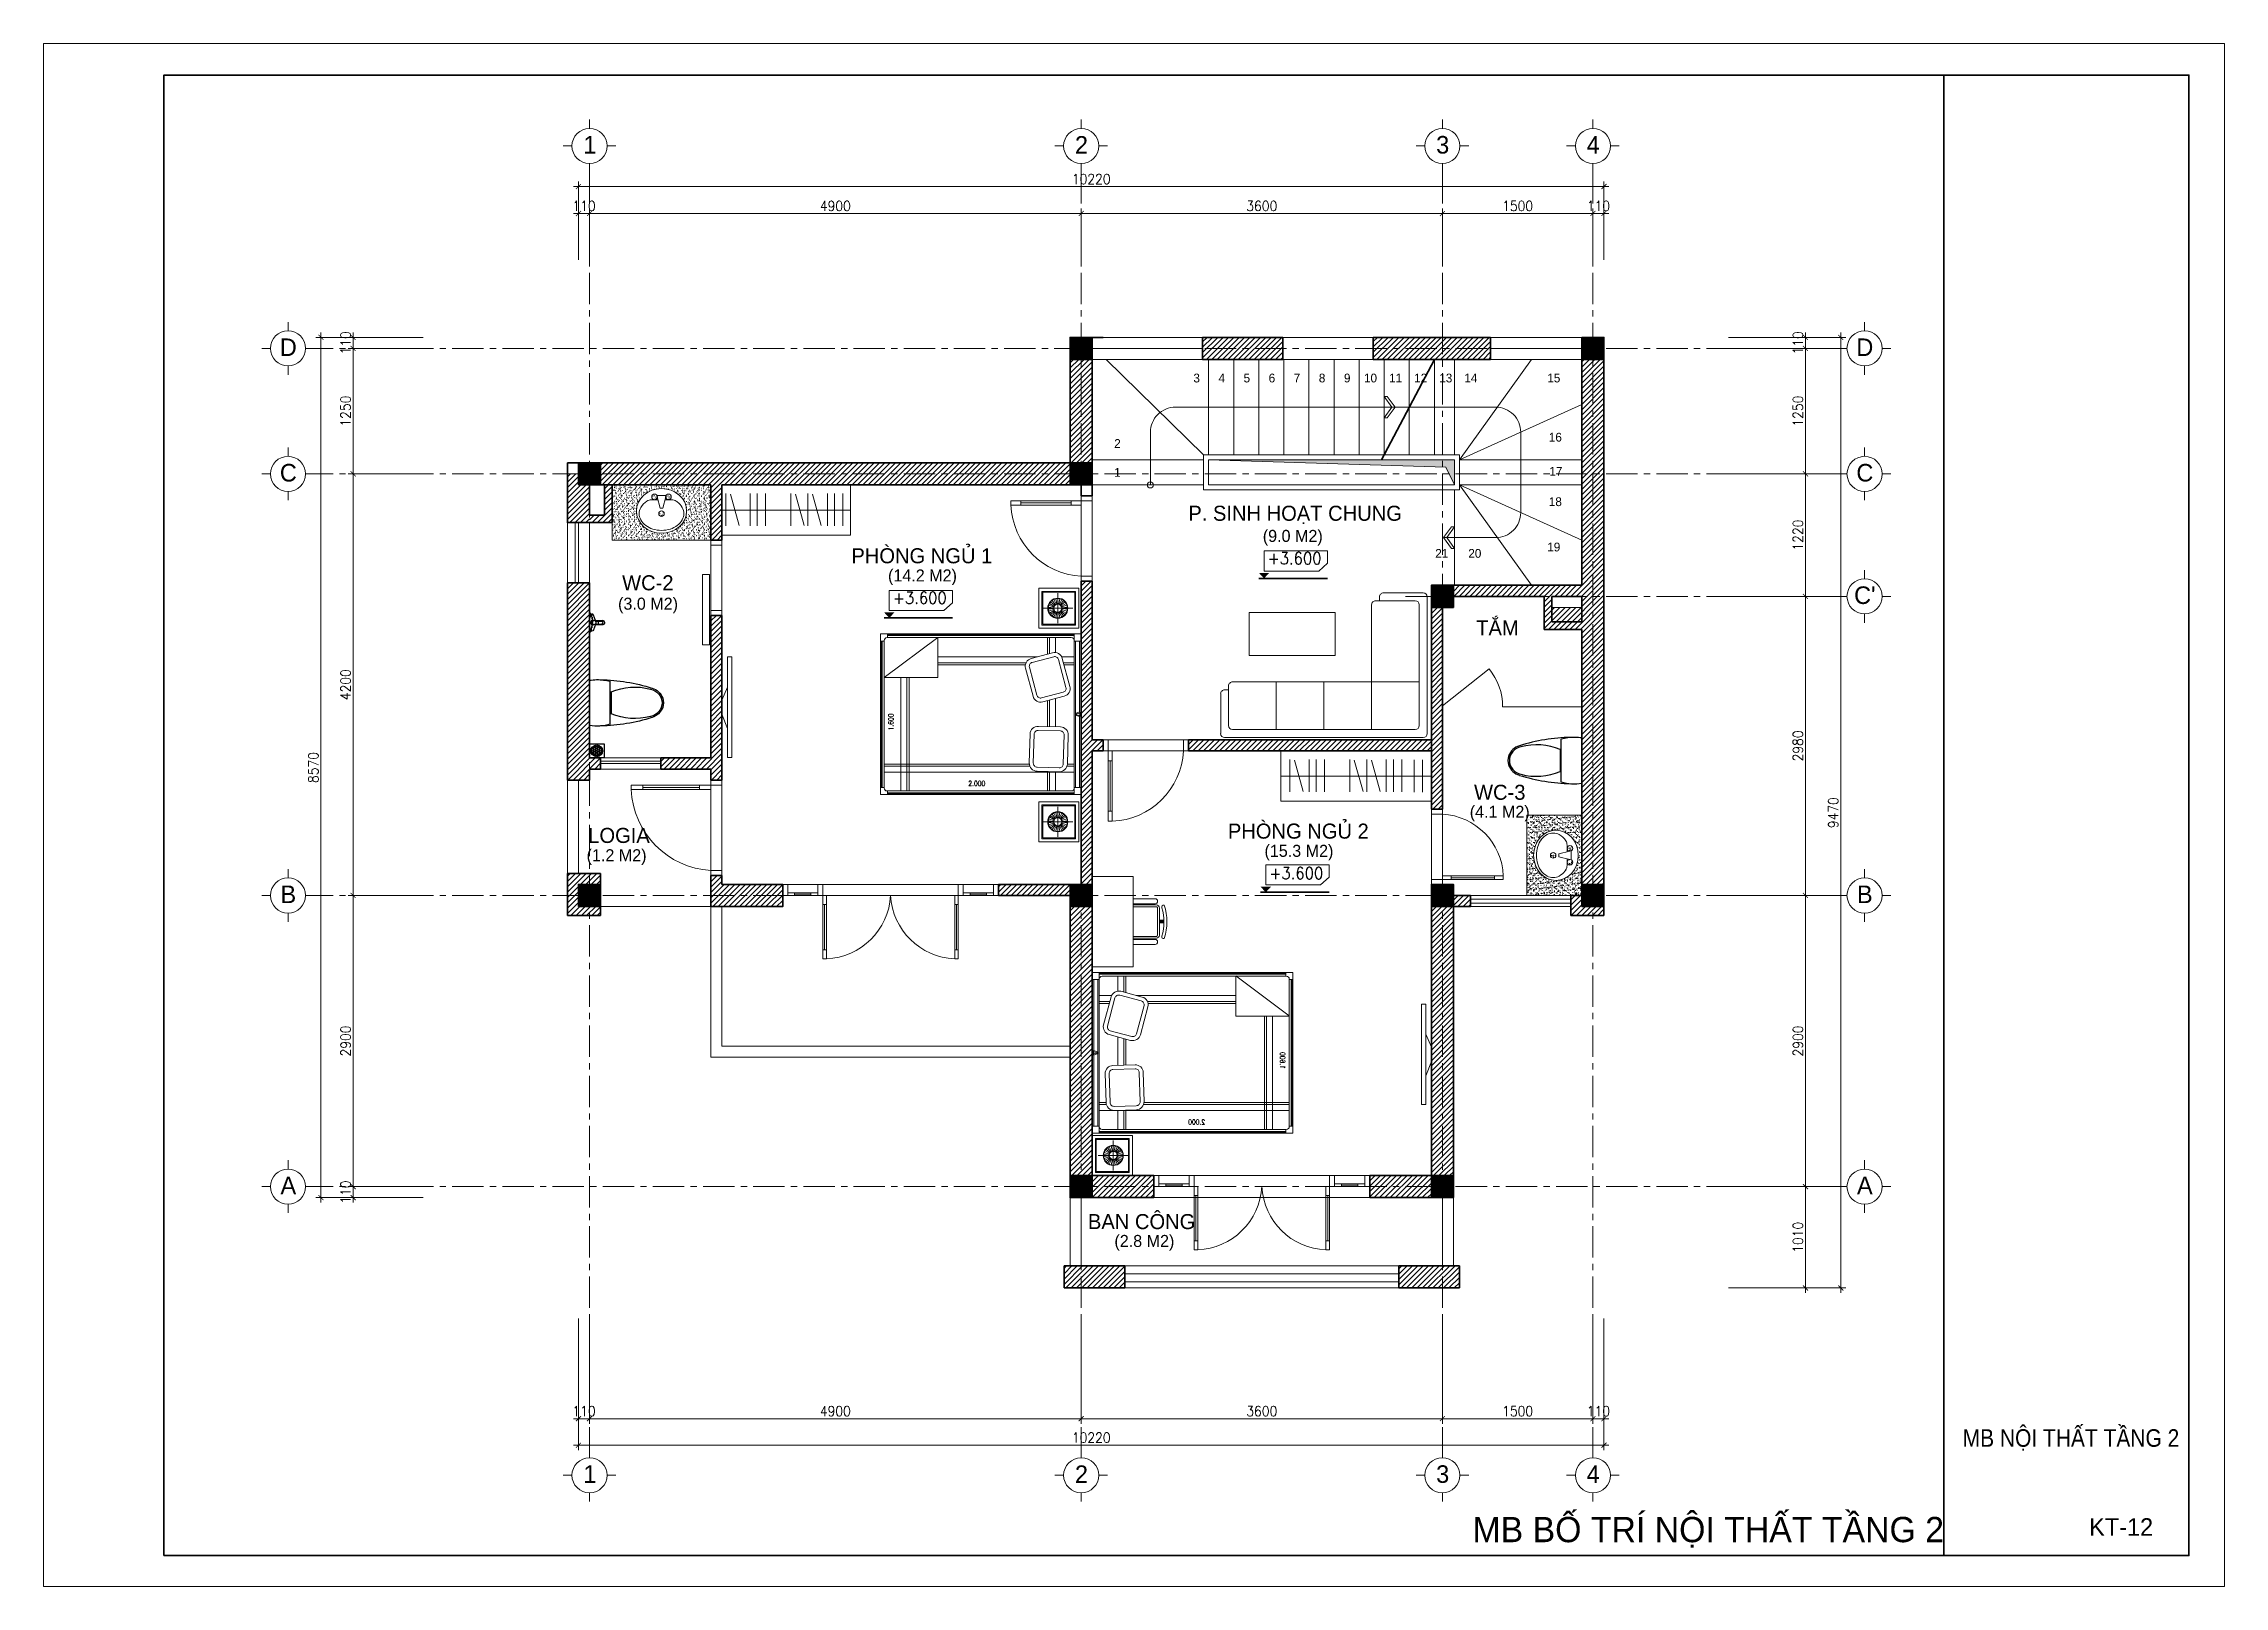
# Model space of a CAD drawing. Header units: millimetres. Extents: x -529782 to -142003, y -492574 to -273331.
# Drawn here: x -248366 to -226632, y -390810 to -375441 of the extents above; entities that cross this region are included whole.
import ezdxf
from ezdxf.enums import TextEntityAlignment as Align

# ---------------------------------------------------------------- set-up
doc = ezdxf.new("R2010")
doc.units = ezdxf.units.MM
doc.header["$LTSCALE"] = 500
doc.header["$MEASUREMENT"] = 0
doc.header["$PDMODE"] = 3
doc.linetypes.add('CENTER', pattern=[2, 1.25, -0.25, 0.25, -0.25])
doc.layers.get('0').update_dxf_attribs({"linetype": 'CONTINUOUS', "lineweight": 13})
doc.layers.get('Defpoints').update_dxf_attribs({"color": 255, "linetype": 'CONTINUOUS', "lineweight": 13})
for name, color, linetype, lineweight in [('1.cat 30', 30, 'CONTINUOUS', 35), ('1.cot', 2, 'CONTINUOUS', 35), ('2.thay 145', 145, 'CONTINUOUS', 18), ('3.manh 08', 8, 'CONTINUOUS', 9), ('4.dim 08', 8, 'CONTINUOUS', 13), ('5.noi that 15', 15, 'CONTINUOUS', 9), ('7.tim 67', 67, 'CENTER', 9), ('8.vat lieu 08', 8, 'CONTINUOUS', 5), ('9.text \xad white', 7, 'CONTINUOUS', 15), ('CA.manh 08', 8, 'CONTINUOUS', 9), ('CA.thay 145', 145, 'CONTINUOUS', 18), ('noithat', 15, 'CONTINUOUS', 9)]:
    doc.layers.add(name, color=color, linetype=linetype, lineweight=lineweight)
doc.layers.add('Furniture', color=155, linetype='CONTINUOUS')
doc.layers.add('Interior', color=15, linetype='CONTINUOUS')
doc.styles.add('CA.JSC1', font='')
doc.styles.add('ROMANS', font='romans.shx', dxfattribs={"bigfont": 'vns.shx'})
doc.styles.get("Standard").update_dxf_attribs({"font": 'txt.shx', "width": 0.9})
doc.styles.add('VnAvantH', font='')
doc.styles.get('CA.JSC1').set_extended_font_data('.VnAvantH')
doc.styles.get('VnAvantH').set_extended_font_data('.VnAvantH')
doc.dimstyles.new('CA 50', dxfattribs={"dimscale": 0, "dimtxt": 100, "dimasz": 50, "dimexe": 50, "dimexo": 0, "dimgap": 25, "dimtad": 1, "dimdec": 0, "dimzin": 0, "dimdsep": 46, "dimtxsty": 'Standard', "dimblk": 'ARCHTICK', "dimcen": 0.09, "dimdle": 50, "dimclrd": 256, "dimclre": 256, "dimclrt": 7, "dimadec": 0, "dimazin": 0, "dimtfac": 1, "dimtdec": 0, "dimtix": 1, "dimtmove": 2, "dimatfit": 3, "dimldrblk": 'DOT', "dimfxl": 1, "dimtolj": 1, "dimtzin": 0, "dimarcsym": 0})

msp = doc.modelspace()

# ---------------------------------------------------------------- texts
at = {"layer": '9.text \xad white'}
for s, height, style, p in [('3', 87.5, 'VnAvantH', (-236906.7, -378816.2)), ('4', 87.5, 'VnAvantH', (-236656.7, -378816.2)), ('5', 87.5, 'VnAvantH', (-236406.7, -378816.2)), ('6', 87.5, 'VnAvantH', (-236156.7, -378816.2)), ('7', 87.5, 'VnAvantH', (-235906.7, -378816.2)), ('8', 87.5, 'VnAvantH', (-235656.7, -378816.2)), ('9', 87.5, 'VnAvantH', (-235406.7, -378816.2)), ('10', 87.5, 'VnAvantH', (-235206.7, -378816.2)), ('11', 87.5, 'VnAvantH', (-234956.7, -378816.2)), ('12', 87.5, 'VnAvantH', (-234706.7, -378816.2)), ('13', 87.5, 'VnAvantH', (-234456.7, -378816.2)), ('14', 87.5, 'VnAvantH', (-234206.7, -378816.2)), ('15', 87.5, 'VnAvantH', (-233379.7, -378816.2)), ('2', 87.5, 'VnAvantH', (-237696.2, -379468.7)), ('16', 87.5, 'VnAvantH', (-233364.7, -379405.7)), ('1', 87.5, 'VnAvantH', (-237696.2, -379756.7)), ('17', 87.5, 'VnAvantH', (-233359.2, -379745.2)), ('p. sinh ho¹t chung', 150, 'CA.JSC1', (-236957.3, -380194.7)), ('18', 87.5, 'VnAvantH', (-233364.7, -380048.2)), ('(9.0 M2)', 120, 'CA.JSC1', (-236215.3, -380405.5)), ('phßng ngñ 1', 150, 'CA.JSC1', (-240315.3, -380618.2)), ('21', 87.5, 'VnAvantH', (-234496.7, -380563.2)), ('20', 87.5, 'VnAvantH', (-234167.2, -380563.2)), ('19', 87.5, 'VnAvantH', (-233380.2, -380499.7)), ('wc-2', 150, 'CA.JSC1', (-242600.4, -380887.4)), ('(14.2 M2)', 120, 'CA.JSC1', (-239950.3, -380799.5)), ('(3.0 M2)', 120, 'CA.JSC1', (-242640.8, -381080.4)), ('t¾m', 150, 'CA.JSC1', (-234088.4, -381335.9)), ('wc-3', 150, 'CA.JSC1', (-234109.9, -382974.4)), ('(4.1 M2)', 120, 'CA.JSC1', (-234152.8, -383153.5)), ('logia', 150, 'CA.JSC1', (-242937.8, -383404.2)), ('phßng ngñ 2', 150, 'CA.JSC1', (-236563.3, -383361.2)), ('(1.2 M2)', 120, 'CA.JSC1', (-242954.3, -383586.5)), ('(15.3 M2)', 120, 'CA.JSC1', (-236198.3, -383542.5)), ('ban c«ng', 150, 'CA.JSC1', (-237957.7, -387251.1)), ('(2.8 M2)', 120, 'CA.JSC1', (-237694.1, -387429)), ('mb bè trÝ néi thÊt tÇng 2', 252, 'CA.JSC1', (-234125.5, -390370.1))]:
    msp.add_text(s, height=height, dxfattribs=dict(at, style=style)).set_placement(p)
at = {"layer": '9.text \xad white', "style": 'CA.JSC1', "width": 0.892662}
msp.add_text('mb néi thÊt tÇng 2', height=175, dxfattribs=at).set_placement((-229240.2, -389419.5))
at = {"layer": '9.text \xad white', "style": 'CA.JSC1'}
msp.add_text('kt-12', height=175, dxfattribs=at).set_placement((-227660.9, -390306), align=Align.CENTER)
at = {"layer": '9.text \xad white', "lineweight": 100, "char_height": 120, "width": 546.9, "attachment_point": 1}
for insert in [(-236167, -380508), (-239902, -380902), (-236150, -383645)]:
    msp.add_mtext('+3.600', dxfattribs=dict(at, insert=insert))

# ---------------------------------------------------------------- blocks, each defined once
blk = doc.blocks.new('mui ten')
at = {"layer": '2.thay 145', "color": 2}
for points in [[(216, 214), (154, 214), (0, 0), (62, 0)], [(62, 0), (0, 0), (154, -214), (216, -214)]]:
    blk.add_lwpolyline(points, close=True, dxfattribs=at)
blk = doc.blocks.new('A$C1A9D127A')
at = {"layer": 'noithat', "color": 135, "linetype": 'Continuous'}
for p, q in [((50, 110), (0, 110)), ((0, 110), (0, 0)), ((50, 0), (50, 110)), ((0, 0), (50, 0))]:
    blk.add_line(p, q, dxfattribs=at)
blk = doc.blocks.new('A$C2BDB356E')
at = {"layer": 'noithat', "color": 135, "linetype": 'Continuous'}
for p, q in [((0, 600), (0, 700)), ((0, 700), (40, 700)), ((40, 600), (0, 600)), ((40, 700), (40, 600)), ((0, 100), (0, 0)), ((40, 100), (0, 100)), ((40, 0), (40, 100)), ((0, 0), (40, 0))]:
    blk.add_line(p, q, dxfattribs=at)
at = {"layer": 'noithat', "color": 8, "linetype": 'Continuous'}
for p, q in [((0, 100), (0, 600)), ((20, 600), (20, 100)), ((40, 600), (40, 100))]:
    blk.add_line(p, q, dxfattribs=at)
at = {"layer": 'noithat', "color": 1, "linetype": 'Continuous'}
blk.add_arc((10, 740), 741, 272.3061, 356.8812, dxfattribs=at)
blk = doc.blocks.new('A$C748E2B85')
at = {"layer": 'Interior', "linetype": 'Continuous'}
for p, q in [((455, 729), (5, 729)), ((443, 523), (16, 523)), ((120, 514), (340, 514))]:
    blk.add_line(p, q, dxfattribs=at)
at = {"layer": 'Interior'}
for p, q in [((461, 678), (455, 729)), ((461, 625), (461, 678)), ((443, 523), (455, 575)), ((455, 575), (461, 625))]:
    blk.add_line(p, q, dxfattribs=at)
at = {"layer": 'Interior', "linetype": 'Continuous'}
for start, end in [(170.5377, 187.7399), (187.7399, 195.822)]:
    blk.add_arc((471, 652), 472, start, end, dxfattribs=at)
at = {"layer": 'Interior'}
for centre, radius, start, end in [((1857, 658), 1858, 181.2224, 197.2477), ((687, 278), 614, 157.3737, 194.7786), ((-227, 278), 614, 345.2214, 22.6263), ((-1397, 658), 1858, 342.7523, 358.7776), ((242, 156), 167, 197.2477, 249.5476), ((254, 163), 166, 194.7786, 226.8543), ((230, 138), 131, 226.8543, 313.1457), ((230, 123), 131, 249.5476, 290.4524), ((217, 156), 167, 290.4524, 342.7523), ((206, 163), 166, 313.1457, 345.2214)]:
    blk.add_arc(centre, radius, start, end, dxfattribs=at)
blk = doc.blocks.new('A$C53621E4B')
at = {"layer": 'noithat'}
for p, q in [((0, 2000), (70, 2000)), ((0, 0), (0, 2000)), ((70, 1930), (70, 2000)), ((70, 1984), (777, 1984)), ((777, 1984), (792, 1944)), ((789, 1984), (799, 1944)), ((811, 1984), (801, 1944)), ((823, 1984), (808, 1944)), ((823, 1984), (1530, 1984)), ((1530, 2000), (1600, 2000)), ((1530, 2000), (1530, 1930)), ((1600, 2000), (1600, 0)), ((0, 1930), (70, 1930)), ((4, 70), (4, 1930)), ((12, 70), (12, 1930)), ((16, 70), (16, 1930)), ((36, 66), (36, 1901)), ((36, 1744), (185, 1744)), ((66, 1931), (1534, 1931)), ((70, 1944), (792, 1944)), ((228, 1931), (228, 1806)), ((288, 1931), (288, 1824)), ((308, 1931), (308, 1829)), ((642, 1744), (925, 1744)), ((808, 1944), (1530, 1944)), ((1296, 1862), (1296, 1931)), ((1316, 1859), (1316, 1931)), ((1372, 1744), (1564, 1744)), ((1376, 36), (1376, 1931)), ((1530, 1930), (1600, 1930)), ((1564, 1901), (1564, 66)), ((1584, 1930), (1584, 70)), ((1588, 1930), (1588, 70)), ((1596, 1930), (1596, 70)), ((36, 1684), (195, 1684)), ((36, 1664), (201, 1664)), ((228, 1563), (228, 570)), ((658, 1684), (923, 1684)), ((663, 1664), (922, 1664)), ((1370, 1684), (1564, 1684)), ((1370, 1664), (1564, 1664)), ((288, 1450), (288, 570)), ((308, 1444), (308, 570)), ((1296, 36), (1296, 1483)), ((1316, 36), (1316, 1488)), ((34, 570), (433, 36)), ((36, 570), (435, 570)), ((435, 570), (435, 36)), ((435, 284), (1564, 284)), ((435, 264), (1564, 264)), ((36, 70), (0, 70)), ((1534, 36), (66, 36)), ((70, 0), (70, 36)), ((1530, 16), (70, 16)), ((1530, 12), (70, 12)), ((1530, 4), (70, 4)), ((435, 204), (1564, 204)), ((1530, 36), (1530, 0)), ((1600, 70), (1564, 70)), ((1600, 0), (0, 0))]:
    blk.add_line(p, q, dxfattribs=at)
for points in [[(341, 1445), (620, 1520, 0.414214), (676, 1617), (619, 1831, 0.414214), (522, 1887), (243, 1812, 0.414214), (187, 1715), (244, 1502, 0.414214)], [(330, 1484), (610, 1559, 0.414214), (637, 1606), (580, 1820, 0.414214), (533, 1848), (253, 1774, 0.414214), (226, 1726), (283, 1512, 0.414214)], [(996, 1491), (1285, 1483, 0.414214), (1367, 1560), (1373, 1781, 0.414214), (1296, 1862), (1007, 1871, 0.414214), (926, 1794), (920, 1573, 0.414214)], [(998, 1531), (1286, 1523, 0.414214), (1327, 1561), (1333, 1782, 0.414214), (1295, 1822), (1006, 1831, 0.414214), (966, 1793), (960, 1572, 0.414214)]]:
    blk.add_lwpolyline(points, format="xyb", close=True, dxfattribs=at)
for centre, radius, start, end in [((783, 1980), 6.83, 34.2001, 145.7999), ((789, 1989), 5.55, 268.9845, 315.9995), ((799, 1977), 10.6, 86.5254, 128.3312), ((801, 1977), 10.6, 51.6688, 93.4746), ((811, 1989), 5.55, 224.0005, 271.0155), ((817, 1980), 6.83, 34.2001, 145.7999), ((66, 1901), 30, 90, 180), ((795, 1946), 3.78, 210.7353, 329.2647), ((800, 1945), 1.48, 205.3148, 334.6852), ((800, 1945), 1.48, 205.3148, 334.6852), ((805, 1946), 3.78, 210.7353, 329.2647), ((1534, 1901), 30, 0, 90), ((66, 66), 30, 180, 270), ((1534, 66), 30, 270, 0)]:
    blk.add_arc(centre, radius, start, end, dxfattribs=at)
at = {"layer": 'noithat', "style": 'ROMANS', "width": 0.75}
for s, rotation, p in [('2.000', 90, (1514, 875)), ('1.600', 180, (961, 128))]:
    blk.add_text(s, height=50, rotation=rotation, dxfattribs=at).set_placement(p)
blk = doc.blocks.new('A$C5087272F')
at = {"layer": 'noithat'}
for p, q in [((0, 500), (500, 500)), ((0, 0), (0, 500)), ((40, 460), (460, 460)), ((40, 40), (40, 460)), ((50, 450), (450, 450)), ((50, 50), (50, 450)), ((200, 260), (141, 287)), ((206, 270), (153, 309)), ((214, 279), (170, 327)), ((223, 286), (190, 342)), ((233, 290), (213, 352)), ((245, 293), (238, 357)), ((250, 425), (250, 50)), ((256, 293), (263, 357)), ((267, 290), (287, 352)), ((278, 286), (310, 342)), ((287, 279), (331, 327)), ((295, 270), (347, 309)), ((301, 260), (360, 287)), ((450, 450), (450, 50)), ((460, 460), (460, 40)), ((500, 500), (500, 0)), ((500, 0), (0, 0)), ((460, 40), (40, 40)), ((450, 50), (50, 50)), ((438, 238), (63, 238)), ((195, 238), (130, 238)), ((197, 249), (133, 263)), ((197, 227), (133, 213)), ((200, 216), (141, 189)), ((206, 206), (153, 167)), ((214, 197), (170, 149)), ((223, 190), (190, 134)), ((233, 186), (213, 124)), ((245, 183), (238, 119)), ((256, 183), (263, 119)), ((267, 186), (287, 124)), ((278, 190), (310, 134)), ((287, 197), (331, 149)), ((295, 206), (347, 167)), ((301, 216), (360, 189)), ((304, 249), (368, 263)), ((304, 227), (368, 213)), ((305, 238), (370, 238))]:
    blk.add_line(p, q, dxfattribs=at)
for radius in [125, 120, 55, 50]:
    blk.add_circle((250, 238), radius, dxfattribs=at)
blk = doc.blocks.new('A$C547F5936')
at = {"layer": 'noithat'}
for p, q in [((1224, 1557), (56, 1557)), ((2837, 1557), (779, 1557)), ((0, 1502), (0, -412)), ((111, 1391), (111, -301)), ((1224, 1446), (167, 1446)), ((779, -301), (779, 1446)), ((2726, 1446), (890, 1446)), ((1446, 1446), (1446, 779)), ((2114, 1446), (2114, 779)), ((2781, 834), (2781, 1391)), ((2892, 946), (2892, 1502)), ((111, 779), (2726, 779)), ((111, 779), (779, 779)), ((2781, 890), (2837, 890)), ((1291, 408), (2491, 408)), ((1291, -192), (1291, 408)), ((2491, 408), (2491, -192)), ((2491, -192), (1291, -192)), ((56, -467), (612, -467)), ((167, -356), (723, -356)), ((667, -412), (667, -356))]:
    blk.add_line(p, q, dxfattribs=at)
for centre, start, end in [((56, 1502), 90, 180), ((2837, 1502), 0, 90), ((167, 1391), 90, 180), ((2726, 1391), 0, 90), ((2837, 946), 270, 0), ((2726, 834), 270, 0), ((167, -301), 180, 270), ((723, -301), 270, 0), ((56, -412), 180, 270), ((612, -412), 270, 0)]:
    blk.add_arc(centre, 55.6, start, end, dxfattribs=at)
blk = doc.blocks.new('A$C0C4E3679')
at = {"layer": 'noithat'}
for p, q in [((372, 865), (372, 600)), ((433, 600), (433, 865)), ((633, 972), (633, 919)), ((667, 972), (667, 919)), ((867, 600), (867, 865)), ((929, 865), (929, 600))]:
    blk.add_line(p, q, dxfattribs=at)
at = {"layer": 'noithat', "lineweight": 5}
for p, q in [((667, 960), (633, 960)), ((667, 950), (633, 950)), ((667, 941), (633, 941)), ((667, 932), (633, 932)), ((667, 926), (633, 926))]:
    blk.add_line(p, q, dxfattribs=at)
at = {"layer": 'noithat', "ltscale": 10}
for p, q in [((100, 600), (100, 100)), ((1200, 600), (100, 600)), ((1200, 100), (1200, 600)), ((100, 100), (1200, 100))]:
    blk.add_line(p, q, dxfattribs=at)
at = {"layer": 'noithat'}
for points in [[(852, 600), (852, 883, 0.414214), (816, 919), (485, 919, 0.414214), (448, 883), (448, 600)], [(450, 978, 0.628349), (482, 949, 4.358077)], [(854, 978, -0.771127), (828, 949, -4.358077)]]:
    blk.add_lwpolyline(points, format="xyb", dxfattribs=at)
at = {"layer": 'noithat', "lineweight": 5}
blk.add_lwpolyline([(830, 600), (830, 883, 0.414214), (816, 897), (485, 897, 0.414214), (470, 883), (470, 600)], format="xyb", dxfattribs=at)
at = {"layer": 'noithat'}
for centre, radius, start, end in [((403, 865), 30.8, 0, 180), ((652, 348), 661, 72.2172, 107.7828), ((655, 311), 661, 74.8681, 105.1319), ((898, 865), 30.8, 0, 180)]:
    blk.add_arc(centre, radius, start, end, dxfattribs=at)
blk = doc.blocks.new('ki hieu cost')
at = {"layer": '1.cat 30'}
blk.add_line((-119313, -196390), (-118176, -196390), dxfattribs=at)
at = {"layer": '3.manh 08'}
blk.add_lwpolyline([(-119227, -195934), (-119227, -196268), (-118320, -196268), (-118176, -196139), (-118176, -195934)], close=True, dxfattribs=at)
blk.add_solid([(-119313, -196299), (-119142, -196299), (-119227, -196390)], dxfattribs=at)
blk = doc.blocks.new('khung co loan')
at = {"layer": '1.cat 30'}
blk.add_lwpolyline([(1158, -14553), (1158, -303), (20658, -303), (20658, -14553)], close=True, dxfattribs=at)
blk.add_lwpolyline([(18298, -303), (18298, -14553)], dxfattribs=at)
at = {"layer": '3.manh 08'}
blk.add_lwpolyline([(0, -14850), (21000, -14850), (21000, 0), (0, 0)], close=True, dxfattribs=at)
blk = doc.blocks.new('A$C41BA5761')
at = {"layer": '2.thay 145'}
blk.add_lwpolyline([(840, 525, -3898660.642288), (840, 525, 0.000001), (840, 525, 0.000001)], format="xyb", dxfattribs=at)
at = {"layer": '3.manh 08'}
for p, q in [((525, 1050), (525, 875)), ((175, 525), (0, 525)), ((875, 525), (1050, 525)), ((525, 0), (525, 175))]:
    blk.add_line(p, q, dxfattribs=at)
blk.add_arc((525, 525), 350, 360, 359.9999, dxfattribs=at)
blk = doc.blocks.new('_ArchTick')
at = {"color": 1, "linetype": 'ByBlock', "const_width": 0.15}
blk.add_lwpolyline([(-0.5, -0.5), (0.5, 0.5)], dxfattribs=at)
blk = doc.blocks.new('*D628')
at = {"layer": '7.tim 67', "linetype": 'Continuous', "lineweight": -2, "transparency": 16777216}
for p, q in [((0, 2484), (-50, 2484)), ((0, 2022.5), (0, 2534)), ((0, 2484), (110, 2484)), ((110, 2022.5), (110, 2534)), ((110, 2484), (160, 2484))]:
    blk.add_line(p, q, dxfattribs=at)
at = {"layer": 'Defpoints', "color": 0, "linetype": 'Continuous', "transparency": 16777216}
for p in [(110, 2484), (0, 2022.5), (110, 2022.5)]:
    blk.add_point(p, dxfattribs=at)
at = {"layer": '7.tim 67', "linetype": 'Continuous', "lineweight": -2, "transparency": 16777216, "xscale": 50, "yscale": 50, "zscale": 50}
blk.add_blockref('_ArchTick', (0, 2484), dxfattribs=at)
at = {"layer": '7.tim 67', "linetype": 'Continuous', "lineweight": -2, "transparency": 16777216, "xscale": 50, "yscale": 50, "zscale": 50, "rotation": 180}
blk.add_blockref('_ArchTick', (110, 2484), dxfattribs=at)
at = {"layer": '7.tim 67', "color": 7, "linetype": 'Continuous', "transparency": 16777216, "insert": (55, 2559), "char_height": 100, "attachment_point": 5}
blk.add_mtext('\\A1;110', dxfattribs=at)
blk = doc.blocks.new('_DOT')
at = {"color": 1, "linetype": 'ByBlock'}
blk.add_line((-0.5, 0), (-1, 0), dxfattribs=at)
at = {"color": 1, "linetype": 'ByBlock', "const_width": 0.5}
blk.add_lwpolyline([(-0.25, 0, 1), (0.25, 0, 1)], format="xyb", close=True, dxfattribs=at)
blk = doc.blocks.new('*D629')
at = {"layer": '7.tim 67', "linetype": 'Continuous', "lineweight": -2, "transparency": 16777216}
for p, q in [((60, 2484), (5060, 2484)), ((110, 2022.5), (110, 2534)), ((5010, 2022.5), (5010, 2534))]:
    blk.add_line(p, q, dxfattribs=at)
at = {"layer": 'Defpoints', "color": 0, "linetype": 'Continuous', "transparency": 16777216}
for p in [(5010, 2484), (110, 2022.5), (5010, 2022.5)]:
    blk.add_point(p, dxfattribs=at)
at = {"layer": '7.tim 67', "linetype": 'Continuous', "lineweight": -2, "transparency": 16777216, "xscale": 50, "yscale": 50, "zscale": 50, "rotation": 180}
blk.add_blockref('_ArchTick', (110, 2484), dxfattribs=at)
at = {"layer": '7.tim 67', "linetype": 'Continuous', "lineweight": -2, "transparency": 16777216, "xscale": 50, "yscale": 50, "zscale": 50}
blk.add_blockref('_ArchTick', (5010, 2484), dxfattribs=at)
at = {"layer": '7.tim 67', "color": 7, "linetype": 'Continuous', "transparency": 16777216, "insert": (2560, 2559), "char_height": 100, "attachment_point": 5}
blk.add_mtext('\\A1;4900', dxfattribs=at)
blk = doc.blocks.new('*D630')
at = {"layer": '7.tim 67', "linetype": 'Continuous', "lineweight": -2, "transparency": 16777216}
for p, q in [((4960, 2484), (8660, 2484)), ((5010, 2022.5), (5010, 2534)), ((8610, 2022.5), (8610, 2534))]:
    blk.add_line(p, q, dxfattribs=at)
at = {"layer": 'Defpoints', "color": 0, "linetype": 'Continuous', "transparency": 16777216}
for p in [(8610, 2484), (5010, 2022.5), (8610, 2022.5)]:
    blk.add_point(p, dxfattribs=at)
at = {"layer": '7.tim 67', "linetype": 'Continuous', "lineweight": -2, "transparency": 16777216, "xscale": 50, "yscale": 50, "zscale": 50, "rotation": 180}
blk.add_blockref('_ArchTick', (5010, 2484), dxfattribs=at)
at = {"layer": '7.tim 67', "linetype": 'Continuous', "lineweight": -2, "transparency": 16777216, "xscale": 50, "yscale": 50, "zscale": 50}
blk.add_blockref('_ArchTick', (8610, 2484), dxfattribs=at)
at = {"layer": '7.tim 67', "color": 7, "linetype": 'Continuous', "transparency": 16777216, "insert": (6810, 2559), "char_height": 100, "attachment_point": 5}
blk.add_mtext('\\A1;3600', dxfattribs=at)
blk = doc.blocks.new('*D631')
at = {"layer": '7.tim 67', "linetype": 'Continuous', "lineweight": -2, "transparency": 16777216}
for p, q in [((8560, 2484), (10160, 2484)), ((8610, 2022.5), (8610, 2534)), ((10110, 2022.5), (10110, 2534))]:
    blk.add_line(p, q, dxfattribs=at)
at = {"layer": 'Defpoints', "color": 0, "linetype": 'Continuous', "transparency": 16777216}
for p in [(10110, 2484), (8610, 2022.5), (10110, 2022.5)]:
    blk.add_point(p, dxfattribs=at)
at = {"layer": '7.tim 67', "linetype": 'Continuous', "lineweight": -2, "transparency": 16777216, "xscale": 50, "yscale": 50, "zscale": 50, "rotation": 180}
blk.add_blockref('_ArchTick', (8610, 2484), dxfattribs=at)
at = {"layer": '7.tim 67', "linetype": 'Continuous', "lineweight": -2, "transparency": 16777216, "xscale": 50, "yscale": 50, "zscale": 50}
blk.add_blockref('_ArchTick', (10110, 2484), dxfattribs=at)
at = {"layer": '7.tim 67', "color": 7, "linetype": 'Continuous', "transparency": 16777216, "insert": (9360, 2559), "char_height": 100, "attachment_point": 5}
blk.add_mtext('\\A1;1500', dxfattribs=at)
blk = doc.blocks.new('*D632')
at = {"layer": '7.tim 67', "linetype": 'Continuous', "lineweight": -2, "transparency": 16777216}
for p, q in [((10110, 2484), (10060, 2484)), ((10110, 2022.5), (10110, 2534)), ((10110, 2484), (10220, 2484)), ((10220, 2022.5), (10220, 2534)), ((10220, 2484), (10270, 2484))]:
    blk.add_line(p, q, dxfattribs=at)
at = {"layer": 'Defpoints', "color": 0, "linetype": 'Continuous', "transparency": 16777216}
for p in [(10220, 2484), (10110, 2022.5), (10220, 2022.5)]:
    blk.add_point(p, dxfattribs=at)
at = {"layer": '7.tim 67', "linetype": 'Continuous', "lineweight": -2, "transparency": 16777216, "xscale": 50, "yscale": 50, "zscale": 50}
blk.add_blockref('_ArchTick', (10110, 2484), dxfattribs=at)
at = {"layer": '7.tim 67', "linetype": 'Continuous', "lineweight": -2, "transparency": 16777216, "xscale": 50, "yscale": 50, "zscale": 50, "rotation": 180}
blk.add_blockref('_ArchTick', (10220, 2484), dxfattribs=at)
at = {"layer": '7.tim 67', "color": 7, "linetype": 'Continuous', "transparency": 16777216, "insert": (10165, 2559), "char_height": 100, "attachment_point": 5}
blk.add_mtext('\\A1;110', dxfattribs=at)
blk = doc.blocks.new('*D633')
at = {"layer": '7.tim 67', "linetype": 'Continuous', "lineweight": -2, "transparency": 16777216}
for p, q in [((-50, 2752.5), (10270, 2752.5)), ((0, 2022.5), (0, 2802.5)), ((10220, 2022.5), (10220, 2802.5))]:
    blk.add_line(p, q, dxfattribs=at)
at = {"layer": 'Defpoints', "color": 0, "linetype": 'Continuous', "transparency": 16777216}
for p in [(10220, 2752.5), (0, 2022.5), (10220, 2022.5)]:
    blk.add_point(p, dxfattribs=at)
at = {"layer": '7.tim 67', "linetype": 'Continuous', "lineweight": -2, "transparency": 16777216, "xscale": 50, "yscale": 50, "zscale": 50, "rotation": 180}
blk.add_blockref('_ArchTick', (0, 2752.5), dxfattribs=at)
at = {"layer": '7.tim 67', "linetype": 'Continuous', "lineweight": -2, "transparency": 16777216, "xscale": 50, "yscale": 50, "zscale": 50}
blk.add_blockref('_ArchTick', (10220, 2752.5), dxfattribs=at)
at = {"layer": '7.tim 67', "color": 7, "linetype": 'Continuous', "transparency": 16777216, "insert": (5110, 2827.5), "char_height": 100, "attachment_point": 5}
blk.add_mtext('\\A1;10220', dxfattribs=at)
blk = doc.blocks.new('*D634')
at = {"layer": '7.tim 67', "linetype": 'Continuous', "lineweight": -2, "transparency": 16777216}
for p, q in [((-1548, 1250), (-2296, 1250)), ((-1548, 1140), (-2296, 1140)), ((-2246, 1250), (-2246, 1300)), ((-2246, 1250), (-2246, 1140)), ((-2246, 1140), (-2246, 1090))]:
    blk.add_line(p, q, dxfattribs=at)
at = {"layer": 'Defpoints', "color": 0, "linetype": 'Continuous', "transparency": 16777216}
for p in [(-2246, 1140), (-1548, 1250), (-1548, 1140)]:
    blk.add_point(p, dxfattribs=at)
at = {"layer": '7.tim 67', "linetype": 'Continuous', "lineweight": -2, "transparency": 16777216, "xscale": 50, "yscale": 50, "zscale": 50}
for p, rotation in [((-2246, 1250), 270), ((-2246, 1140), 90)]:
    blk.add_blockref('_ArchTick', p, dxfattribs=dict(at, rotation=rotation))
at = {"layer": '7.tim 67', "color": 7, "linetype": 'Continuous', "transparency": 16777216, "insert": (-2321, 1195), "char_height": 100, "attachment_point": 5, "rotation": 90}
blk.add_mtext('\\A1;110', dxfattribs=at)
blk = doc.blocks.new('*D635')
at = {"layer": '7.tim 67', "linetype": 'Continuous', "lineweight": -2, "transparency": 16777216}
for p, q in [((-1548, 1140), (-2296, 1140)), ((-2246, 1190), (-2246, -160)), ((-1548, -110), (-2296, -110))]:
    blk.add_line(p, q, dxfattribs=at)
at = {"layer": 'Defpoints', "color": 0, "linetype": 'Continuous', "transparency": 16777216}
for p in [(-1548, 1140), (-2246, -110), (-1548, -110)]:
    blk.add_point(p, dxfattribs=at)
at = {"layer": '7.tim 67', "linetype": 'Continuous', "lineweight": -2, "transparency": 16777216, "xscale": 50, "yscale": 50, "zscale": 50}
for p, rotation in [((-2246, 1140), 90), ((-2246, -110), 270)]:
    blk.add_blockref('_ArchTick', p, dxfattribs=dict(at, rotation=rotation))
at = {"layer": '7.tim 67', "color": 7, "linetype": 'Continuous', "transparency": 16777216, "insert": (-2321, 515), "char_height": 100, "attachment_point": 5, "rotation": 90}
blk.add_mtext('\\A1;1250', dxfattribs=at)
blk = doc.blocks.new('*D636')
at = {"layer": '7.tim 67', "linetype": 'Continuous', "lineweight": -2, "transparency": 16777216}
for p, q in [((-1548, -110), (-2296, -110)), ((-2246, -60), (-2246, -4360)), ((-1548, -4310), (-2296, -4310))]:
    blk.add_line(p, q, dxfattribs=at)
at = {"layer": 'Defpoints', "color": 0, "linetype": 'Continuous', "transparency": 16777216}
for p in [(-1548, -110), (-2246, -4310), (-1548, -4310)]:
    blk.add_point(p, dxfattribs=at)
at = {"layer": '7.tim 67', "linetype": 'Continuous', "lineweight": -2, "transparency": 16777216, "xscale": 50, "yscale": 50, "zscale": 50}
for p, rotation in [((-2246, -110), 90), ((-2246, -4310), 270)]:
    blk.add_blockref('_ArchTick', p, dxfattribs=dict(at, rotation=rotation))
at = {"layer": '7.tim 67', "color": 7, "linetype": 'Continuous', "transparency": 16777216, "insert": (-2321, -2210), "char_height": 100, "attachment_point": 5, "rotation": 90}
blk.add_mtext('\\A1;4200', dxfattribs=at)
blk = doc.blocks.new('*D637')
at = {"layer": '7.tim 67', "linetype": 'Continuous', "lineweight": -2, "transparency": 16777216}
for p, q in [((-1548, -4310), (-2296, -4310)), ((-2246, -4260), (-2246, -7260)), ((-1548, -7210), (-2296, -7210))]:
    blk.add_line(p, q, dxfattribs=at)
at = {"layer": 'Defpoints', "color": 0, "linetype": 'Continuous', "transparency": 16777216}
for p in [(-1548, -4310), (-2246, -7210), (-1548, -7210)]:
    blk.add_point(p, dxfattribs=at)
at = {"layer": '7.tim 67', "linetype": 'Continuous', "lineweight": -2, "transparency": 16777216, "xscale": 50, "yscale": 50, "zscale": 50}
for p, rotation in [((-2246, -4310), 90), ((-2246, -7210), 270)]:
    blk.add_blockref('_ArchTick', p, dxfattribs=dict(at, rotation=rotation))
at = {"layer": '7.tim 67', "color": 7, "linetype": 'Continuous', "transparency": 16777216, "insert": (-2321, -5760), "char_height": 100, "attachment_point": 5, "rotation": 90}
blk.add_mtext('\\A1;2900', dxfattribs=at)
blk = doc.blocks.new('*D638')
at = {"layer": '7.tim 67', "linetype": 'Continuous', "lineweight": -2, "transparency": 16777216}
for p, q in [((-2246, -7210), (-2246, -7160)), ((-1548, -7210), (-2296, -7210)), ((-1548, -7320), (-2296, -7320)), ((-2246, -7210), (-2246, -7320)), ((-2246, -7320), (-2246, -7370))]:
    blk.add_line(p, q, dxfattribs=at)
at = {"layer": 'Defpoints', "color": 0, "linetype": 'Continuous', "transparency": 16777216}
for p in [(-2246, -7320), (-1548, -7210), (-1548, -7320)]:
    blk.add_point(p, dxfattribs=at)
at = {"layer": '7.tim 67', "linetype": 'Continuous', "lineweight": -2, "transparency": 16777216, "xscale": 50, "yscale": 50, "zscale": 50}
for p, rotation in [((-2246, -7210), 270), ((-2246, -7320), 90)]:
    blk.add_blockref('_ArchTick', p, dxfattribs=dict(at, rotation=rotation))
at = {"layer": '7.tim 67', "color": 7, "linetype": 'Continuous', "transparency": 16777216, "insert": (-2321, -7265), "char_height": 100, "attachment_point": 5, "rotation": 90}
blk.add_mtext('\\A1;110', dxfattribs=at)
blk = doc.blocks.new('*D639')
at = {"layer": '7.tim 67', "linetype": 'Continuous', "lineweight": -2, "transparency": 16777216}
for p, q in [((-1548, 1250), (-2617, 1250)), ((-2567, -7370), (-2567, 1300)), ((-1548, -7320), (-2617, -7320))]:
    blk.add_line(p, q, dxfattribs=at)
at = {"layer": 'Defpoints', "color": 0, "linetype": 'Continuous', "transparency": 16777216}
for p in [(-2567, 1250), (-1548, 1250), (-1548, -7320)]:
    blk.add_point(p, dxfattribs=at)
at = {"layer": '7.tim 67', "linetype": 'Continuous', "lineweight": -2, "transparency": 16777216, "xscale": 50, "yscale": 50, "zscale": 50}
for p, rotation in [((-2567, 1250), 90), ((-2567, -7320), 270)]:
    blk.add_blockref('_ArchTick', p, dxfattribs=dict(at, rotation=rotation))
at = {"layer": '7.tim 67', "color": 7, "linetype": 'Continuous', "transparency": 16777216, "insert": (-2642, -3035), "char_height": 100, "attachment_point": 5, "rotation": 90}
blk.add_mtext('\\A1;8570', dxfattribs=at)
blk = doc.blocks.new('*D640')
at = {"layer": '7.tim 67', "linetype": 'Continuous', "lineweight": -2, "transparency": 16777216}
for p, q in [((0, -8525.5), (0, -9572)), ((110, -8525.5), (110, -9572)), ((0, -9522), (-50, -9522)), ((0, -9522), (110, -9522)), ((110, -9522), (160, -9522))]:
    blk.add_line(p, q, dxfattribs=at)
at = {"layer": 'Defpoints', "color": 0, "linetype": 'Continuous', "transparency": 16777216}
for p in [(0, -8525.5), (110, -8525.5), (110, -9522)]:
    blk.add_point(p, dxfattribs=at)
at = {"layer": '7.tim 67', "linetype": 'Continuous', "lineweight": -2, "transparency": 16777216, "xscale": 50, "yscale": 50, "zscale": 50}
blk.add_blockref('_ArchTick', (0, -9522), dxfattribs=at)
at = {"layer": '7.tim 67', "linetype": 'Continuous', "lineweight": -2, "transparency": 16777216, "xscale": 50, "yscale": 50, "zscale": 50, "rotation": 180}
blk.add_blockref('_ArchTick', (110, -9522), dxfattribs=at)
at = {"layer": '7.tim 67', "color": 7, "linetype": 'Continuous', "transparency": 16777216, "insert": (55, -9447), "char_height": 100, "attachment_point": 5}
blk.add_mtext('\\A1;110', dxfattribs=at)
blk = doc.blocks.new('*D641')
at = {"layer": '7.tim 67', "linetype": 'Continuous', "lineweight": -2, "transparency": 16777216}
for p, q in [((110, -8525.5), (110, -9572)), ((5010, -8525.5), (5010, -9572)), ((60, -9522), (5060, -9522))]:
    blk.add_line(p, q, dxfattribs=at)
at = {"layer": 'Defpoints', "color": 0, "linetype": 'Continuous', "transparency": 16777216}
for p in [(110, -8525.5), (5010, -8525.5), (5010, -9522)]:
    blk.add_point(p, dxfattribs=at)
at = {"layer": '7.tim 67', "linetype": 'Continuous', "lineweight": -2, "transparency": 16777216, "xscale": 50, "yscale": 50, "zscale": 50, "rotation": 180}
blk.add_blockref('_ArchTick', (110, -9522), dxfattribs=at)
at = {"layer": '7.tim 67', "linetype": 'Continuous', "lineweight": -2, "transparency": 16777216, "xscale": 50, "yscale": 50, "zscale": 50}
blk.add_blockref('_ArchTick', (5010, -9522), dxfattribs=at)
at = {"layer": '7.tim 67', "color": 7, "linetype": 'Continuous', "transparency": 16777216, "insert": (2560, -9447), "char_height": 100, "attachment_point": 5}
blk.add_mtext('\\A1;4900', dxfattribs=at)
blk = doc.blocks.new('*D642')
at = {"layer": '7.tim 67', "linetype": 'Continuous', "lineweight": -2, "transparency": 16777216}
for p, q in [((5010, -8525.5), (5010, -9572)), ((8610, -8525.5), (8610, -9572)), ((4960, -9522), (8660, -9522))]:
    blk.add_line(p, q, dxfattribs=at)
at = {"layer": 'Defpoints', "color": 0, "linetype": 'Continuous', "transparency": 16777216}
for p in [(5010, -8525.5), (8610, -8525.5), (8610, -9522)]:
    blk.add_point(p, dxfattribs=at)
at = {"layer": '7.tim 67', "linetype": 'Continuous', "lineweight": -2, "transparency": 16777216, "xscale": 50, "yscale": 50, "zscale": 50, "rotation": 180}
blk.add_blockref('_ArchTick', (5010, -9522), dxfattribs=at)
at = {"layer": '7.tim 67', "linetype": 'Continuous', "lineweight": -2, "transparency": 16777216, "xscale": 50, "yscale": 50, "zscale": 50}
blk.add_blockref('_ArchTick', (8610, -9522), dxfattribs=at)
at = {"layer": '7.tim 67', "color": 7, "linetype": 'Continuous', "transparency": 16777216, "insert": (6810, -9447), "char_height": 100, "attachment_point": 5}
blk.add_mtext('\\A1;3600', dxfattribs=at)
blk = doc.blocks.new('*D643')
at = {"layer": '7.tim 67', "linetype": 'Continuous', "lineweight": -2, "transparency": 16777216}
for p, q in [((8610, -8525.5), (8610, -9572)), ((10110, -8525.5), (10110, -9572)), ((8560, -9522), (10160, -9522))]:
    blk.add_line(p, q, dxfattribs=at)
at = {"layer": 'Defpoints', "color": 0, "linetype": 'Continuous', "transparency": 16777216}
for p in [(8610, -8525.5), (10110, -8525.5), (10110, -9522)]:
    blk.add_point(p, dxfattribs=at)
at = {"layer": '7.tim 67', "linetype": 'Continuous', "lineweight": -2, "transparency": 16777216, "xscale": 50, "yscale": 50, "zscale": 50, "rotation": 180}
blk.add_blockref('_ArchTick', (8610, -9522), dxfattribs=at)
at = {"layer": '7.tim 67', "linetype": 'Continuous', "lineweight": -2, "transparency": 16777216, "xscale": 50, "yscale": 50, "zscale": 50}
blk.add_blockref('_ArchTick', (10110, -9522), dxfattribs=at)
at = {"layer": '7.tim 67', "color": 7, "linetype": 'Continuous', "transparency": 16777216, "insert": (9360, -9447), "char_height": 100, "attachment_point": 5}
blk.add_mtext('\\A1;1500', dxfattribs=at)
blk = doc.blocks.new('*D644')
at = {"layer": '7.tim 67', "linetype": 'Continuous', "lineweight": -2, "transparency": 16777216}
for p, q in [((10110, -8525.5), (10110, -9572)), ((10220, -8525.5), (10220, -9572)), ((10110, -9522), (10060, -9522)), ((10110, -9522), (10220, -9522)), ((10220, -9522), (10270, -9522))]:
    blk.add_line(p, q, dxfattribs=at)
at = {"layer": 'Defpoints', "color": 0, "linetype": 'Continuous', "transparency": 16777216}
for p in [(10110, -8525.5), (10220, -8525.5), (10220, -9522)]:
    blk.add_point(p, dxfattribs=at)
at = {"layer": '7.tim 67', "linetype": 'Continuous', "lineweight": -2, "transparency": 16777216, "xscale": 50, "yscale": 50, "zscale": 50}
blk.add_blockref('_ArchTick', (10110, -9522), dxfattribs=at)
at = {"layer": '7.tim 67', "linetype": 'Continuous', "lineweight": -2, "transparency": 16777216, "xscale": 50, "yscale": 50, "zscale": 50, "rotation": 180}
blk.add_blockref('_ArchTick', (10220, -9522), dxfattribs=at)
at = {"layer": '7.tim 67', "color": 7, "linetype": 'Continuous', "transparency": 16777216, "insert": (10165, -9447), "char_height": 100, "attachment_point": 5}
blk.add_mtext('\\A1;110', dxfattribs=at)
blk = doc.blocks.new('*D645')
at = {"layer": '7.tim 67', "linetype": 'Continuous', "lineweight": -2, "transparency": 16777216}
for p, q in [((0, -8525.5), (0, -9836)), ((10220, -8525.5), (10220, -9836)), ((-50, -9786), (10270, -9786))]:
    blk.add_line(p, q, dxfattribs=at)
at = {"layer": 'Defpoints', "color": 0, "linetype": 'Continuous', "transparency": 16777216}
for p in [(0, -8525.5), (10220, -8525.5), (10220, -9786)]:
    blk.add_point(p, dxfattribs=at)
at = {"layer": '7.tim 67', "linetype": 'Continuous', "lineweight": -2, "transparency": 16777216, "xscale": 50, "yscale": 50, "zscale": 50, "rotation": 180}
blk.add_blockref('_ArchTick', (0, -9786), dxfattribs=at)
at = {"layer": '7.tim 67', "linetype": 'Continuous', "lineweight": -2, "transparency": 16777216, "xscale": 50, "yscale": 50, "zscale": 50}
blk.add_blockref('_ArchTick', (10220, -9786), dxfattribs=at)
at = {"layer": '7.tim 67', "color": 7, "linetype": 'Continuous', "transparency": 16777216, "insert": (5110, -9711), "char_height": 100, "attachment_point": 5}
blk.add_mtext('\\A1;10220', dxfattribs=at)
blk = doc.blocks.new('*D646')
at = {"layer": '7.tim 67', "linetype": 'Continuous', "lineweight": -2, "transparency": 16777216}
for p, q in [((11460.5, 1250), (12278, 1250)), ((11460.5, 1140), (12278, 1140)), ((12228, 1250), (12228, 1300)), ((12228, 1250), (12228, 1140)), ((12228, 1140), (12228, 1090))]:
    blk.add_line(p, q, dxfattribs=at)
at = {"layer": 'Defpoints', "color": 0, "linetype": 'Continuous', "transparency": 16777216}
for p in [(11460.5, 1250), (11460.5, 1140), (12228, 1140)]:
    blk.add_point(p, dxfattribs=at)
at = {"layer": '7.tim 67', "linetype": 'Continuous', "lineweight": -2, "transparency": 16777216, "xscale": 50, "yscale": 50, "zscale": 50}
for p, rotation in [((12228, 1250), 270), ((12228, 1140), 90)]:
    blk.add_blockref('_ArchTick', p, dxfattribs=dict(at, rotation=rotation))
at = {"layer": '7.tim 67', "color": 7, "linetype": 'Continuous', "transparency": 16777216, "insert": (12153, 1195), "char_height": 100, "attachment_point": 5, "rotation": 90}
blk.add_mtext('\\A1;110', dxfattribs=at)
blk = doc.blocks.new('*D647')
at = {"layer": '7.tim 67', "linetype": 'Continuous', "lineweight": -2, "transparency": 16777216}
for p, q in [((11460.5, 1140), (12278, 1140)), ((12228, 1190), (12228, -160)), ((11460.5, -110), (12278, -110))]:
    blk.add_line(p, q, dxfattribs=at)
at = {"layer": 'Defpoints', "color": 0, "linetype": 'Continuous', "transparency": 16777216}
for p in [(11460.5, 1140), (11460.5, -110), (12228, -110)]:
    blk.add_point(p, dxfattribs=at)
at = {"layer": '7.tim 67', "linetype": 'Continuous', "lineweight": -2, "transparency": 16777216, "xscale": 50, "yscale": 50, "zscale": 50}
for p, rotation in [((12228, 1140), 90), ((12228, -110), 270)]:
    blk.add_blockref('_ArchTick', p, dxfattribs=dict(at, rotation=rotation))
at = {"layer": '7.tim 67', "color": 7, "linetype": 'Continuous', "transparency": 16777216, "insert": (12153, 515), "char_height": 100, "attachment_point": 5, "rotation": 90}
blk.add_mtext('\\A1;1250', dxfattribs=at)
blk = doc.blocks.new('*D648')
at = {"layer": '7.tim 67', "linetype": 'Continuous', "lineweight": -2, "transparency": 16777216}
for p, q in [((11460.5, -110), (12278, -110)), ((12228, -60), (12228, -1380)), ((11460.5, -1330), (12278, -1330))]:
    blk.add_line(p, q, dxfattribs=at)
at = {"layer": 'Defpoints', "color": 0, "linetype": 'Continuous', "transparency": 16777216}
for p in [(11460.5, -110), (11460.5, -1330), (12228, -1330)]:
    blk.add_point(p, dxfattribs=at)
at = {"layer": '7.tim 67', "linetype": 'Continuous', "lineweight": -2, "transparency": 16777216, "xscale": 50, "yscale": 50, "zscale": 50}
for p, rotation in [((12228, -110), 90), ((12228, -1330), 270)]:
    blk.add_blockref('_ArchTick', p, dxfattribs=dict(at, rotation=rotation))
at = {"layer": '7.tim 67', "color": 7, "linetype": 'Continuous', "transparency": 16777216, "insert": (12153, -720), "char_height": 100, "attachment_point": 5, "rotation": 90}
blk.add_mtext('\\A1;1220', dxfattribs=at)
blk = doc.blocks.new('*D649')
at = {"layer": '7.tim 67', "linetype": 'Continuous', "lineweight": -2, "transparency": 16777216}
for p, q in [((12228, -1280), (12228, -4360)), ((11460.5, -1330), (12278, -1330)), ((11460.5, -4310), (12278, -4310))]:
    blk.add_line(p, q, dxfattribs=at)
at = {"layer": 'Defpoints', "color": 0, "linetype": 'Continuous', "transparency": 16777216}
for p in [(11460.5, -1330), (11460.5, -4310), (12228, -4310)]:
    blk.add_point(p, dxfattribs=at)
at = {"layer": '7.tim 67', "linetype": 'Continuous', "lineweight": -2, "transparency": 16777216, "xscale": 50, "yscale": 50, "zscale": 50}
for p, rotation in [((12228, -1330), 90), ((12228, -4310), 270)]:
    blk.add_blockref('_ArchTick', p, dxfattribs=dict(at, rotation=rotation))
at = {"layer": '7.tim 67', "color": 7, "linetype": 'Continuous', "transparency": 16777216, "insert": (12153, -2820), "char_height": 100, "attachment_point": 5, "rotation": 90}
blk.add_mtext('\\A1;2980', dxfattribs=at)
blk = doc.blocks.new('*D650')
at = {"layer": '7.tim 67', "linetype": 'Continuous', "lineweight": -2, "transparency": 16777216}
for p, q in [((11460.5, -4310), (12278, -4310)), ((12228, -4260), (12228, -7260)), ((11460.5, -7210), (12278, -7210))]:
    blk.add_line(p, q, dxfattribs=at)
at = {"layer": 'Defpoints', "color": 0, "linetype": 'Continuous', "transparency": 16777216}
for p in [(11460.5, -4310), (11460.5, -7210), (12228, -7210)]:
    blk.add_point(p, dxfattribs=at)
at = {"layer": '7.tim 67', "linetype": 'Continuous', "lineweight": -2, "transparency": 16777216, "xscale": 50, "yscale": 50, "zscale": 50}
for p, rotation in [((12228, -4310), 90), ((12228, -7210), 270)]:
    blk.add_blockref('_ArchTick', p, dxfattribs=dict(at, rotation=rotation))
at = {"layer": '7.tim 67', "color": 7, "linetype": 'Continuous', "transparency": 16777216, "insert": (12153, -5760), "char_height": 100, "attachment_point": 5, "rotation": 90}
blk.add_mtext('\\A1;2900', dxfattribs=at)
blk = doc.blocks.new('*D651')
at = {"layer": '7.tim 67', "linetype": 'Continuous', "lineweight": -2, "transparency": 16777216}
for p, q in [((12228, -7160), (12228, -8270)), ((11460.5, -7210), (12278, -7210)), ((11460.5, -8220), (12278, -8220))]:
    blk.add_line(p, q, dxfattribs=at)
at = {"layer": 'Defpoints', "color": 0, "linetype": 'Continuous', "transparency": 16777216}
for p in [(11460.5, -7210), (11460.5, -8220), (12228, -8220)]:
    blk.add_point(p, dxfattribs=at)
at = {"layer": '7.tim 67', "linetype": 'Continuous', "lineweight": -2, "transparency": 16777216, "xscale": 50, "yscale": 50, "zscale": 50}
for p, rotation in [((12228, -7210), 90), ((12228, -8220), 270)]:
    blk.add_blockref('_ArchTick', p, dxfattribs=dict(at, rotation=rotation))
at = {"layer": '7.tim 67', "color": 7, "linetype": 'Continuous', "transparency": 16777216, "insert": (12153, -7715), "char_height": 100, "attachment_point": 5, "rotation": 90}
blk.add_mtext('\\A1;1010', dxfattribs=at)
blk = doc.blocks.new('*D652')
at = {"layer": '7.tim 67', "linetype": 'Continuous', "lineweight": -2, "transparency": 16777216}
for p, q in [((11460.5, 1250), (12630.5, 1250)), ((12580.5, 1300), (12580.5, -8270)), ((11460.5, -8220), (12630.5, -8220))]:
    blk.add_line(p, q, dxfattribs=at)
at = {"layer": 'Defpoints', "color": 0, "linetype": 'Continuous', "transparency": 16777216}
for p in [(11460.5, 1250), (11460.5, -8220), (12580.5, -8220)]:
    blk.add_point(p, dxfattribs=at)
at = {"layer": '7.tim 67', "linetype": 'Continuous', "lineweight": -2, "transparency": 16777216, "xscale": 50, "yscale": 50, "zscale": 50}
for p, rotation in [((12580.5, 1250), 90), ((12580.5, -8220), 270)]:
    blk.add_blockref('_ArchTick', p, dxfattribs=dict(at, rotation=rotation))
at = {"layer": '7.tim 67', "color": 7, "linetype": 'Continuous', "transparency": 16777216, "insert": (12505.5, -3485), "char_height": 100, "attachment_point": 5, "rotation": 90}
blk.add_mtext('\\A1;9470', dxfattribs=at)
blk = doc.blocks.new('A$C4F894D79')
at = {"layer": 'noithat'}
for p, q in [((173, 387), (250, 387)), ((242, 436), (339, 436)), ((242, 420), (275, 290)), ((275, 290), (307, 290)), ((307, 290), (339, 420)), ((331, 387), (408, 387))]:
    blk.add_line(p, q, dxfattribs=at)
for centre in [(210, 420), (291, 226), (371, 420)]:
    blk.add_circle(centre, 32.3, dxfattribs=at)
for centre, radius, start, end in [((179, 226), 147, 151.0888, 180), ((233, 196), 208, 122.2598, 151.0888), ((173, 290), 96.9, 90, 122.2598), ((408, 290), 96.9, 56.0955, 90), ((314, 150), 266, 53.1301, 56.0955), ((348, 196), 208, 28.9112, 53.1301), ((402, 226), 147, 0, 28.9112), ((179, 226), 147, 180, 208.9112), ((233, 255), 208, 208.9112, 233.1301), ((268, 302), 266, 233.1301, 252.7421), ((291, 375), 343, 252.7421, 270), ((291, 375), 343, 270, 287.2579), ((314, 302), 266, 287.2579, 306.8699), ((348, 255), 208, 306.8699, 331.0888), ((402, 226), 147, 331.0888, 0)]:
    blk.add_arc(centre, radius, start, end, dxfattribs=at)
blk.add_ellipse((291, 258), major_axis=(-291, 0), ratio=0.888889, dxfattribs=at)
blk = doc.blocks.new('A$C6AE226AE')
at = {"layer": 'Furniture'}
for p, q in [((0, 141), (146, 141)), ((0, 0), (0, 141)), ((23, 77), (25, 77)), ((23, 66), (25, 66)), ((25, 77), (28, 82)), ((28, 60), (25, 66)), ((25, 56), (28, 60)), ((28, 82), (26, 86)), ((34, 93), (37, 98)), ((37, 87), (34, 93)), ((34, 71), (37, 77)), ((37, 66), (34, 71)), ((34, 50), (37, 55)), ((37, 44), (34, 50)), ((37, 98), (43, 98)), ((37, 87), (43, 87)), ((37, 77), (43, 77)), ((37, 66), (43, 66)), ((37, 55), (43, 55)), ((37, 44), (43, 44)), ((40, 33), (43, 33)), ((42, 109), (43, 109)), ((43, 109), (44, 111)), ((47, 93), (43, 98)), ((43, 87), (47, 93)), ((47, 71), (43, 77)), ((43, 66), (47, 71)), ((47, 50), (43, 55)), ((43, 44), (47, 50)), ((46, 29), (43, 33)), ((53, 104), (56, 109)), ((56, 98), (53, 104)), ((53, 82), (56, 87)), ((56, 77), (53, 82)), ((53, 60), (56, 66)), ((56, 55), (53, 60)), ((53, 39), (56, 44)), ((56, 33), (53, 39)), ((56, 109), (62, 109)), ((56, 98), (62, 98)), ((56, 87), (62, 87)), ((56, 77), (62, 77)), ((56, 66), (62, 66)), ((56, 55), (62, 55)), ((56, 44), (62, 44)), ((56, 33), (62, 33)), ((65, 104), (62, 109)), ((62, 98), (65, 104)), ((65, 82), (62, 87)), ((62, 77), (65, 82)), ((65, 60), (62, 66)), ((62, 55), (65, 60)), ((65, 39), (62, 44)), ((62, 33), (65, 39)), ((72, 115), (74, 119)), ((75, 109), (72, 115)), ((72, 93), (75, 98)), ((75, 87), (72, 93)), ((72, 71), (75, 77)), ((75, 66), (72, 71)), ((72, 50), (75, 55)), ((75, 44), (72, 50)), ((72, 28), (75, 33)), ((75, 23), (72, 28)), ((75, 109), (81, 109)), ((75, 98), (81, 98)), ((75, 87), (81, 87)), ((75, 77), (81, 77)), ((75, 66), (81, 66)), ((75, 55), (81, 55)), ((75, 44), (81, 44)), ((75, 33), (81, 33)), ((75, 23), (80, 23)), ((81, 109), (84, 115)), ((84, 93), (81, 98)), ((81, 87), (84, 93)), ((84, 71), (81, 77)), ((81, 66), (84, 71)), ((84, 50), (81, 55)), ((81, 44), (84, 50)), ((84, 28), (81, 33)), ((81, 23), (84, 28)), ((84, 115), (82, 118)), ((90, 104), (93, 109)), ((93, 98), (90, 104)), ((90, 82), (93, 87)), ((93, 77), (90, 82)), ((90, 60), (93, 66)), ((93, 55), (90, 60)), ((90, 39), (93, 44)), ((93, 33), (90, 39)), ((93, 109), (100, 109)), ((93, 98), (100, 98)), ((93, 87), (100, 87)), ((93, 77), (100, 77)), ((93, 66), (100, 66)), ((93, 55), (100, 55)), ((93, 44), (100, 44)), ((93, 33), (100, 33)), ((103, 104), (100, 109)), ((100, 98), (103, 104)), ((103, 82), (100, 87)), ((100, 77), (103, 82)), ((103, 60), (100, 66)), ((100, 55), (103, 60)), ((103, 39), (100, 44)), ((100, 33), (103, 39)), ((109, 93), (112, 98)), ((112, 87), (109, 93)), ((109, 71), (112, 77)), ((112, 66), (109, 71)), ((109, 50), (112, 55)), ((112, 44), (109, 50)), ((112, 87), (117, 87)), ((112, 77), (118, 77)), ((112, 66), (118, 66)), ((112, 55), (118, 55)), ((112, 44), (113, 44)), ((120, 74), (118, 77)), ((118, 66), (120, 69)), ((146, 141), (146, 0)), ((146, 0), (0, 0))]:
    blk.add_line(p, q, dxfattribs=at)
for radius in [58.6, 48.6]:
    blk.add_circle((72, 71), radius, dxfattribs=at)
blk = doc.blocks.new('A$C74453D6C')
at = {"layer": 'Furniture'}
for p, q in [((25, 20), (45, 20)), ((25, 10), (25, 20)), ((25, 10), (45, 10)), ((30, 10), (30, 20)), ((40, 10), (40, 20)), ((45, 20), (85, 25)), ((45, 10), (45, 20)), ((90, 60), (90, 133)), ((95, 58), (95, 123)), ((95, 86), (125, 86)), ((102, 63), (118, 63)), ((125, 58), (125, 124)), ((130, 60), (130, 137)), ((175, 20), (135, 25)), ((195, 20), (175, 20)), ((175, 10), (175, 20)), ((195, 10), (175, 10)), ((180, 10), (180, 20)), ((190, 10), (190, 20)), ((195, 10), (195, 20)), ((0, 0), (220, 0))]:
    blk.add_line(p, q, dxfattribs=at)
for points in [[(90, 60), (37, 39, 0.325264), (25, 20, -1.548051)], [(57, 25), (77, 28, 0.200633), (88, 35), (90, 43)], [(130, 60), (183, 39, -0.325264), (195, 20, 1.548051)], [(163, 25), (143, 28, -0.200633), (132, 35), (130, 43)]]:
    blk.add_lwpolyline(points, format="xyb", dxfattribs=at)
for points in [[(103, 31), (106, 31), (106, 34), (103, 34)], [(112, 31), (115, 31), (115, 34), (112, 34)]]:
    blk.add_lwpolyline(points, close=True, dxfattribs=at)
for centre, radius, start, end in [((33, -47), 57.6, 98.2911, 125.3118), ((37, -47), 57.6, 54.6882, 81.7089), ((110, 44), 31.2, 217.6719, 309.0225), ((110, 45), 24.8, 205.4383, 334.5617), ((110, 132), 20.3, 13.9375, 175.1867), ((110, 45), 19.8, 114.0329, 65.9671), ((110, 44), 31.2, 230.9775, 322.3281), ((110, 121), 15.2, 10.949, 175.5972), ((110, 116), 16.9, 30.5948, 155.9514), ((183, -47), 57.6, 98.2911, 125.3118), ((187, -47), 57.6, 54.6882, 81.7089)]:
    blk.add_arc(centre, radius, start, end, dxfattribs=at)
blk = doc.blocks.new('sdfdggh')
at = {"layer": '7.tim 67', "ltscale": 0.5}
for p, q in [((110, 2894.5), (110, -9823)), ((5010, 2894.5), (5010, -9823)), ((8610, 2894.5), (8610, -9823)), ((10110, 2894.5), (10110, -9823)), ((12554.5, 1140), (-2632, 1140)), ((12554.5, -110), (-2632, -110)), ((12554.5, -1330), (8221.5, -1330)), ((12554.5, -4310), (-2632, -4310)), ((12554.5, -7210), (-2632, -7210))]:
    blk.add_line(p, q, dxfattribs=at)
at = {"layer": '2.thay 145', "xscale": 0.5, "yscale": 0.5, "zscale": 0.5}
for p in [(-152.5, 2894.5), (4747.5, 2894.5), (8347.5, 2894.5), (9847.5, 2894.5), (-3157, 877.5), (12554.5, 877.5), (-3157, -372.5), (12554.5, -372.5), (12554.5, -1592.5), (-3157, -4572.5), (12554.5, -4572.5), (-3157, -7472.5), (12554.5, -7472.5), (-152.5, -10348), (4747.5, -10348), (8347.5, -10348), (9847.5, -10348)]:
    blk.add_blockref('A$C41BA5761', p, dxfattribs=at)
at = {"layer": '9.text \xad white', "style": 'CA.JSC1'}
for s, p in [('1', (112.8, 3168.7)), ('2', (5012.8, 3168.7)), ('3', (8612.8, 3168.7)), ('4', (10112.8, 3168.7)), ('d', (-2891.7, 1151.7)), ('d', (12819.8, 1151.7)), ('c', (-2891.7, -98.3)), ('c', (12819.8, -98.3)), ("c'", (12819.8, -1318.3)), ('b', (-2891.7, -4298.3)), ('b', (12819.8, -4298.3)), ('a', (-2891.7, -7198.3)), ('a', (12819.8, -7198.3)), ('1', (112.8, -10073.8)), ('2', (5012.8, -10073.8)), ('3', (8612.8, -10073.8)), ('4', (10112.8, -10073.8))]:
    blk.add_text(s, height=175, dxfattribs=at).set_placement(p, align=Align.MIDDLE)
at = {"layer": '7.tim 67', "color": 9, "linetype": 'Continuous'}
for base, p1, p2, picture, middle in [((10220, 2752.5), (0, 2022.5), (10220, 2022.5), '*D633', (5110, 2827.5)), ((110, 2484), (0, 2022.5), (110, 2022.5), '*D628', (55, 2559)), ((5010, 2484), (110, 2022.5), (5010, 2022.5), '*D629', (2560, 2559)), ((8610, 2484), (5010, 2022.5), (8610, 2022.5), '*D630', (6810, 2559)), ((10110, 2484), (8610, 2022.5), (10110, 2022.5), '*D631', (9360, 2559)), ((10220, 2484), (10110, 2022.5), (10220, 2022.5), '*D632', (10165, 2559)), ((110, -9522), (0, -8525.5), (110, -8525.5), '*D640', (55, -9447)), ((10220, -9786), (0, -8525.5), (10220, -8525.5), '*D645', (5110, -9711)), ((5010, -9522), (110, -8525.5), (5010, -8525.5), '*D641', (2560, -9447)), ((8610, -9522), (5010, -8525.5), (8610, -8525.5), '*D642', (6810, -9447)), ((10110, -9522), (8610, -8525.5), (10110, -8525.5), '*D643', (9360, -9447)), ((10220, -9522), (10110, -8525.5), (10220, -8525.5), '*D644', (10165, -9447))]:
    dim = blk.add_linear_dim(base=base, p1=p1, p2=p2, dimstyle='CA 50', override={"dimscale": 1}, dxfattribs=at)
    dim.commit()
    dim.dimension.update_dxf_attribs({"geometry": picture, "text_midpoint": middle})
for base, p1, p2, picture, middle in [((-2246, 1140), (-1548, 1250), (-1548, 1140), '*D634', (-2321, 1195)), ((12228, 1140), (11460.5, 1250), (11460.5, 1140), '*D646', (12153, 1195)), ((-2567, 1250), (-1548, -7320), (-1548, 1250), '*D639', (-2642, -3035)), ((-2246, -110), (-1548, 1140), (-1548, -110), '*D635', (-2321, 515)), ((12580.5, -8220), (11460.5, 1250), (11460.5, -8220), '*D652', (12505.5, -3485)), ((12228, -110), (11460.5, 1140), (11460.5, -110), '*D647', (12153, 515)), ((-2246, -4310), (-1548, -110), (-1548, -4310), '*D636', (-2321, -2210)), ((12228, -1330), (11460.5, -110), (11460.5, -1330), '*D648', (12153, -720)), ((12228, -4310), (11460.5, -1330), (11460.5, -4310), '*D649', (12153, -2820)), ((-2246, -7210), (-1548, -4310), (-1548, -7210), '*D637', (-2321, -5760)), ((12228, -7210), (11460.5, -4310), (11460.5, -7210), '*D650', (12153, -5760)), ((-2246, -7320), (-1548, -7210), (-1548, -7320), '*D638', (-2321, -7265)), ((12228, -8220), (11460.5, -7210), (11460.5, -8220), '*D651', (12153, -7715))]:
    dim = blk.add_linear_dim(base=base, p1=p1, p2=p2, angle=90, dimstyle='CA 50', override={"dimscale": 1}, dxfattribs=at)
    dim.commit()
    dim.dimension.update_dxf_attribs({"geometry": picture, "text_midpoint": middle})

# ---------------------------------------------------------------- hatches: boundary and pattern name
at = {"layer": '1.cot'}
for points in [[(-237915.1, -378367.5), (-238135.1, -378367.5), (-238135.1, -378587.5), (-237915.1, -378587.5)], [(-232815.1, -378367.5), (-233035.1, -378367.5), (-233035.1, -378587.5), (-232815.1, -378587.5)], [(-242815.1, -379617.5), (-243035.1, -379617.5), (-243035.1, -379837.5), (-242815.1, -379837.5)], [(-237915.1, -379617.5), (-238135.1, -379617.5), (-238135.1, -379837.5), (-237915.1, -379837.5)], [(-234315.1, -380837.5), (-234535.1, -380837.5), (-234535.1, -381057.5), (-234315.1, -381057.5)], [(-242815.1, -383817.5), (-243035.1, -383817.5), (-243035.1, -384037.5), (-242815.1, -384037.5)], [(-237915.1, -383817.5), (-238135.1, -383817.5), (-238135.1, -384037.5), (-237915.1, -384037.5)], [(-237915.1, -383817.5), (-238135.1, -383817.5), (-238135.1, -384037.5), (-237915.1, -384037.5)], [(-234315.1, -383817.5), (-234535.1, -383817.5), (-234535.1, -384037.5), (-234315.1, -384037.5)], [(-232815.1, -383817.5), (-233035.1, -383817.5), (-233035.1, -384037.5), (-232815.1, -384037.5)], [(-238135.1, -386717.5), (-237915.1, -386717.5), (-237915.1, -386937.5), (-238135.1, -386937.5)], [(-234315.1, -386717.5), (-234535.1, -386717.5), (-234535.1, -386937.5), (-234315.1, -386937.5)]]:
    msp.add_hatch(color=256, dxfattribs=at).paths.add_polyline_path(points)
at = {"layer": '8.vat lieu 08'}
h = msp.add_hatch(dxfattribs=at)
h.set_pattern_fill('ANSI31', color=256, scale=300, style=0)
h.paths.add_polyline_path([(-237915.1, -378587.5), (-238135.1, -378587.5), (-238135.1, -379617.5), (-237915.1, -379617.5)])
h.paths.add_polyline_path([(-236015.1, -378367.5), (-236815.1, -378367.5), (-236815.1, -378587.5), (-236015.1, -378587.5)])
h.paths.add_polyline_path([(-233945.1, -378367.5), (-235115.1, -378367.5), (-235115.1, -378587.5), (-233945.1, -378587.5)])
h.paths.add_polyline_path([(-232815.1, -378587.5), (-233035.1, -378587.5), (-233035.1, -380837.5), (-234315.1, -380837.5), (-234315.1, -380947.5), (-233410.1, -380947.5), (-233410.1, -381277.5), (-233035.1, -381277.5), (-233035.1, -383817.5), (-232815.1, -383817.5)])
h.paths.add_polyline_path([(-233035.1, -380947.5), (-233035.1, -381202.5), (-233335.1, -381202.5), (-233335.1, -380947.5)], flags=16)
h.paths.add_polyline_path([(-233035.1, -381057.5), (-233035.1, -381202.5), (-233335.1, -381202.5), (-233335.1, -381057.5)], flags=16)
h = msp.add_hatch(dxfattribs=at)
h.set_pattern_fill('ANSI31', color=256, scale=300, style=0)
h.paths.add_polyline_path([(-238135.1, -379617.5), (-242815.1, -379617.5), (-242815.1, -379837.5), (-242515.1, -379837.5), (-241715.1, -379837.5), (-241715.1, -380387.5), (-241605.1, -380387.5), (-241605.1, -379837.5), (-238135.1, -379837.5)])
h.paths.add_polyline_path([(-241605.1, -381137.5), (-241715.1, -381137.5), (-241715.1, -382557.5), (-242215.1, -382557.5), (-242215.1, -382667.5), (-241715.1, -382667.5), (-241715.1, -382777.5), (-241605.1, -382777.5)])
h.paths.add_polyline_path([(-241000.1, -383817.5), (-241605.1, -383817.5), (-241605.1, -383727.5), (-241715.1, -383727.5), (-241715.1, -384037.5), (-241000.1, -384037.5)])
h.paths.add_polyline_path([(-242815.1, -383707.5), (-243145.1, -383707.5), (-243145.1, -384127.5), (-242815.1, -384127.5), (-242815.1, -384037.5), (-243035.1, -384037.5), (-243035.1, -383817.5), (-242815.1, -383817.5)])
h.paths.add_polyline_path([(-238135.1, -383817.5), (-238850.1, -383817.5), (-238849.5, -383927.5), (-238135.1, -383927.5)])
h.paths.add_polyline_path([(-237805.1, -382377.5), (-237915.1, -382377.5), (-237915.1, -380797.5), (-238025.1, -380797.5), (-238025.1, -383817.5), (-237915.1, -383817.5), (-237915.1, -382487.5), (-237805.1, -382487.5)])
h.paths.add_polyline_path([(-234535.1, -382377.5), (-236955.1, -382377.5), (-236955.1, -382487.5), (-234535.1, -382487.5)])
h.paths.add_polyline_path([(-242925.1, -380812.5), (-243145.1, -380812.5), (-243145.1, -382777.5), (-242925.1, -382777.5), (-242925.1, -382667.5), (-242815.1, -382667.5), (-242815.1, -382557.5), (-242925.1, -382557.5)])
msp.add_hatch(color=251, dxfattribs=at).paths.add_polyline_path([(-234305.1, -379587.5), (-235031.5, -379587.5), (-236755.1, -379587.5), (-234392.6, -379659), (-234305.1, -379837.5)])
h = msp.add_hatch(dxfattribs=at)
h.set_pattern_fill('ANSI31', color=256, scale=300, style=0)
h.paths.add_polyline_path([(-242925.1, -379837.5), (-243035.1, -379837.5), (-243035.1, -379727.5), (-243145.1, -379727.5), (-243145.1, -380212.5), (-242925.1, -380212.5)])
h = msp.add_hatch(dxfattribs=at)
h.set_pattern_fill('ANSI31', color=256, scale=300, style=0)
h.set_pattern_definition([(45, (22178.682, 0), (-26.5165043, 26.5165043), [])])
h.paths.add_polyline_path([(-242700.1, -379837.5), (-242775.1, -379837.5), (-242775.1, -380137.5), (-242925.1, -380137.5), (-242925.1, -380212.5), (-242700.1, -380212.5)])
h = msp.add_hatch(dxfattribs=at)
h.set_pattern_fill('AR-SAND', color=256, scale=20, angle=90, style=0)
h.set_pattern_definition([(127.5, (0, -18916.5), (-38.5364754, -1.2598672), [0, -30.4, 0, -34, 0, -32.5]), (97.5, (0, -18916.5), (-56.4429213, 35.395534), [0, -16.4, 0, -27.4, 0, -10.5]), (57.5, (-2e-15, -18941.1), (-0.113181, 62.2828372), [0, -10, 0, -36, 0, -47]), (47.5, (-2e-15, -18941.1), (-17.553511, 60.122532), [0, -5, 0, -23.6, 0, -27])])
h.paths.add_polyline_path([(-241715.1, -379837.5), (-242700.1, -379837.5), (-242700.1, -380387.5), (-241715.1, -380387.5)])
edge = h.paths.add_edge_path(flags=16)
edge.add_ellipse((-242207.6, -380095.9), major_axis=(-250, 0), ratio=0.8888887, start_angle=0, end_angle=360)
h.paths.add_polyline_path([(-242050.6, -380241.6, -0.0857221), (-242120.1, -380277.1, -0.075351), (-242207.6, -380290.3, -0.075351), (-242295.1, -380277.1, -0.085722), (-242364.6, -380241.6, -0.0004615), (-242364.9, -380241.4, 0.0858439), (-242295.4, -380277, 0.0755381), (-242207.6, -380290.3, 0.0755381), (-242119.9, -380277, 0.0858439), (-242050.4, -380241.4, -0.0004614)], flags=0)
h.paths.add_polyline_path([(-242050.4, -380005.9, 0.0003606), (-242050.6, -380005.7, -0.0004614)], flags=0)
h.paths.add_polyline_path([(-242060.2, -379998.9, 0.1490251), (-242106.7, -379984.8), (-242172.9, -379984.8), (-242193.7, -380068.1), (-242221.5, -380068.1), (-242242.4, -379984.8), (-242308.4, -379984.8, 0.1340839), (-242350.8, -379996.3, -0.1340839), (-242308.4, -379984.8), (-242277.1, -379984.8, -0.4142136), (-242304.9, -379957, -1), (-242249.3, -379957), (-242221.5, -380068.1), (-242193.7, -380068.1), (-242166, -379957, -1), (-242110.4, -379957, -0.4142136), (-242138.2, -379984.8), (-242106.7, -379984.8, -0.1490251)], flags=0)
h.paths.add_polyline_path([(-242235.4, -380123.7, -1), (-242179.9, -380123.7, -1)], flags=0)
h = msp.add_hatch(dxfattribs=at)
h.set_pattern_fill('ANSI31', color=256, scale=300, style=0)
h.paths.add_polyline_path([(-234425.1, -381057.5), (-234535.1, -381057.5), (-234535.1, -383067.5), (-234425.1, -383067.5)])
h = msp.add_hatch(dxfattribs=at)
h.set_pattern_fill('AR-SAND', color=256, scale=20, style=0)
h.set_pattern_definition([(37.5, (0, -18916.5), (-1.2598672, 38.5364754), [0, -30.4, 0, -34, 0, -32.5]), (7.5, (0, -18916.5), (35.395534, 56.4429213), [0, -16.4, 0, -27.4, 0, -10.5]), (327.5, (-24.6, -18916.5), (62.2828372, 0.113181), [0, -10, 0, -36, 0, -47]), (317.5, (-24.6, -18916.5), (60.122532, 17.553511), [0, -5, 0, -23.6, 0, -27])])
h.paths.add_polyline_path([(-233035.1, -383127.5), (-233585.1, -383127.5), (-233585.1, -383927.5), (-233035.1, -383927.5)])
edge = h.paths.add_edge_path(flags=16)
edge.add_ellipse((-233293.5, -383527.5), major_axis=(0, 250), ratio=0.8888887, start_angle=0, end_angle=360)
h.paths.add_polyline_path([(-233439.1, -383370.2, 0.0858439), (-233474.6, -383439.8, 0.0755381), (-233488, -383527.5, 0.0755381), (-233474.6, -383615.2, 0.0858439), (-233439.1, -383684.8, -0.0004614), (-233439.3, -383684.5, -0.0857221), (-233474.7, -383615, -0.075351), (-233488, -383527.5, -0.075351), (-233474.7, -383440, -0.085722), (-233439.3, -383370.5, -0.0004615)], flags=0)
h.paths.add_polyline_path([(-233182.4, -383426.7), (-233182.4, -383458.1, -1), (-233126.9, -383458.1, -0.4142136), (-233154.6, -383485.8), (-233265.7, -383513.6), (-233265.7, -383541.4), (-233154.6, -383569.2, -0.4142136), (-233126.9, -383596.9, -1), (-233182.4, -383596.9), (-233182.4, -383628.5, -0.1490251), (-233196.6, -383675, 0.1490251), (-233182.4, -383628.5), (-233182.4, -383562.2), (-233265.7, -383541.4), (-233265.7, -383513.6), (-233182.4, -383492.8), (-233182.4, -383426.7, 0.1442293), (-233195.7, -383381.5, -0.1442293)], flags=0)
h.paths.add_polyline_path([(-233293.5, -383527.5, -1), (-233349.1, -383527.5, -1)], flags=0)
h.paths.add_polyline_path([(-233203.4, -383684.5, -0.0004614), (-233203.6, -383684.8, 0.0003606)], flags=0)
h = msp.add_hatch(dxfattribs=at)
h.set_pattern_fill('ANSI31', color=256, scale=300, style=0)
h.paths.add_polyline_path([(-233035.1, -383927.5), (-233145.1, -383927.5), (-233145.1, -384127.5), (-232815.1, -384127.5), (-232815.1, -384037.5), (-233035.1, -384037.5)])
h.paths.add_polyline_path([(-234145.1, -383927.5), (-234315.1, -383927.5), (-234315.1, -384037.5), (-234145.1, -384037.5)])
h.paths.add_polyline_path([(-234315.1, -384037.5), (-234535.1, -384037.5), (-234535.1, -386717.5), (-234315.1, -386717.5)])
h.paths.add_polyline_path([(-234535.1, -386717.5), (-235150.1, -386717.5), (-235150.1, -386937.5), (-234535.1, -386937.5)])
h.paths.add_polyline_path([(-237300.1, -386717.5), (-237915.1, -386717.5), (-237915.1, -386937.5), (-237300.1, -386937.5)])
h.paths.add_polyline_path([(-237915.1, -384037.5), (-238135.1, -384037.5), (-238135.1, -386717.5), (-237915.1, -386717.5)])
h.paths.add_polyline_path([(-237590.1, -387617.5), (-237915.1, -387617.5), (-238195.1, -387617.5), (-238195.1, -387837.5), (-237590.1, -387837.5)])
h.paths.add_polyline_path([(-234255.1, -387617.5), (-234535.1, -387617.5), (-234860.1, -387617.5), (-234860.1, -387837.5), (-234255.1, -387837.5)])

# ---------------------------------------------------------------- linework, layer by layer
at = {"layer": '1.cat 30'}
for p, q in [((-238135.1, -378367.5), (-238135.1, -379617.5)), ((-237805.1, -378367.5), (-238135.1, -378367.5)), ((-236015.1, -378367.5), (-236815.1, -378367.5)), ((-236815.1, -378367.5), (-236815.1, -378587.5)), ((-236015.1, -378367.5), (-236015.1, -378587.5)), ((-235115.1, -378367.5), (-235115.1, -378587.5)), ((-233945.1, -378367.5), (-235115.1, -378367.5)), ((-233945.1, -378367.5), (-233945.1, -378587.5)), ((-233035.1, -378367.5), (-233035.1, -378367.5)), ((-233035.1, -378367.5), (-233035.1, -378587.5)), ((-232815.1, -378367.5), (-232815.1, -384127.5)), ((-237915.1, -378587.5), (-237915.1, -379837.5)), ((-236015.1, -378587.5), (-236815.1, -378587.5)), ((-233945.1, -378587.5), (-235115.1, -378587.5)), ((-234505.1, -378587.5), (-235031.5, -379587.5)), ((-233035.1, -378587.5), (-233035.1, -380837.5)), ((-233035.1, -378587.5), (-233035.1, -378587.5)), ((-243145.1, -379617.5), (-238135.1, -379617.5)), ((-243035.1, -379617.5), (-238135.1, -379617.5)), ((-242925.1, -380137.5), (-242925.1, -379837.5)), ((-242815.1, -379837.5), (-241715.1, -379837.5)), ((-242775.1, -379837.5), (-242775.1, -380137.5)), ((-241715.1, -379837.5), (-242255.1, -379837.5)), ((-241715.1, -380387.5), (-241715.1, -379837.5)), ((-241605.1, -380387.5), (-241605.1, -379837.5)), ((-241605.1, -379837.5), (-238025.1, -379837.5)), ((-238025.1, -379837.5), (-241605.1, -379837.5)), ((-237915.1, -379837.5), (-238135.1, -379837.5)), ((-238025.1, -379837.5), (-238025.1, -379947.5)), ((-237915.1, -379837.5), (-237915.1, -379947.5)), ((-237915.1, -379837.5), (-237915.1, -379837.5)), ((-237915.1, -379947.5), (-238025.1, -379947.5)), ((-242775.1, -380137.5), (-242925.1, -380137.5)), ((-242775.1, -380137.5), (-242925.1, -380137.5)), ((-241605.1, -380387.5), (-241715.1, -380387.5)), ((-242925.1, -380812.5), (-243145.1, -380812.5)), ((-243145.1, -382777.5), (-243145.1, -380812.5)), ((-242925.1, -382557.5), (-242925.1, -380812.5)), ((-238025.1, -380797.5), (-238025.1, -383817.5)), ((-237915.1, -380797.5), (-238025.1, -380797.5)), ((-237915.1, -380797.5), (-237915.1, -382377.5)), ((-234535.1, -380837.5), (-233035.1, -380837.5)), ((-234425.1, -380947.5), (-234425.1, -383067.5)), ((-234425.1, -380947.5), (-233410.1, -380947.5)), ((-233335.1, -381202.5), (-233335.1, -380947.5)), ((-233335.1, -380947.5), (-233035.1, -380947.5)), ((-233035.1, -380947.5), (-233035.1, -381202.5)), ((-241715.1, -382557.5), (-241715.1, -381137.5)), ((-241605.1, -381137.5), (-241715.1, -381137.5)), ((-241605.1, -382777.5), (-241605.1, -381137.5)), ((-234535.1, -381057.5), (-234535.1, -383067.5)), ((-233335.1, -381202.5), (-233035.1, -381202.5)), ((-233035.1, -381277.5), (-233035.1, -383817.5)), ((-237805.1, -382377.5), (-237915.1, -382377.5)), ((-237915.1, -382487.5), (-237805.1, -382487.5)), ((-237915.1, -382487.5), (-237915.1, -386717.5)), ((-237805.1, -382377.5), (-237805.1, -382487.5)), ((-236955.1, -382377.5), (-236955.1, -382487.5)), ((-236955.1, -382377.5), (-234535.1, -382377.5)), ((-236955.1, -382487.5), (-234535.1, -382487.5)), ((-242815.1, -382557.5), (-242925.1, -382557.5)), ((-242925.1, -382777.5), (-242925.1, -382667.5)), ((-242815.1, -382667.5), (-242925.1, -382667.5)), ((-242815.1, -382557.5), (-242815.1, -382667.5)), ((-241715.1, -382557.5), (-242215.1, -382557.5)), ((-242215.1, -382557.5), (-242215.1, -382667.5)), ((-241715.1, -382667.5), (-242215.1, -382667.5)), ((-241715.1, -382777.5), (-241715.1, -382667.5)), ((-242925.1, -382777.5), (-243145.1, -382777.5)), ((-241715.1, -382777.5), (-241605.1, -382777.5)), ((-241715.1, -382777.5), (-241605.1, -382777.5)), ((-234535.1, -383067.5), (-234425.1, -383067.5)), ((-243145.1, -384127.5), (-243145.1, -383707.5)), ((-242815.1, -383707.5), (-243145.1, -383707.5)), ((-242815.1, -383817.5), (-242815.1, -383707.5)), ((-241715.1, -384037.5), (-241715.1, -383727.5)), ((-241715.1, -383727.5), (-241605.1, -383727.5)), ((-241715.1, -383727.5), (-241605.1, -383727.5)), ((-241605.1, -383817.5), (-241605.1, -383727.5)), ((-238135.1, -383817.5), (-238135.1, -386937.5)), ((-234535.1, -383817.5), (-234315.1, -383817.5)), ((-234535.1, -383817.5), (-234535.1, -386937.5)), ((-234315.1, -383817.5), (-234315.1, -386937.5)), ((-234145.1, -383927.5), (-234315.1, -383927.5)), ((-234145.1, -384037.5), (-234145.1, -383927.5)), ((-233145.1, -384127.5), (-233145.1, -383927.5)), ((-233145.1, -383927.5), (-233035.1, -383927.5)), ((-233035.1, -383817.5), (-232815.1, -383817.5)), ((-243145.1, -384127.5), (-242815.1, -384127.5)), ((-243035.1, -384037.5), (-242815.1, -384037.5)), ((-242815.1, -384037.5), (-242815.1, -384127.5)), ((-241715.1, -384037.5), (-241605.1, -384037.5)), ((-234315.1, -384037.5), (-234145.1, -384037.5)), ((-233145.1, -384127.5), (-232815.1, -384127.5)), ((-233035.1, -384037.5), (-232815.1, -384037.5)), ((-237915.1, -386717.5), (-237300.1, -386717.5)), ((-237300.1, -386937.5), (-237300.1, -386717.5)), ((-235150.1, -386717.5), (-234535.1, -386717.5)), ((-235150.1, -386937.5), (-235150.1, -386717.5)), ((-237915.1, -386937.5), (-237300.1, -386937.5)), ((-234535.1, -386937.5), (-235150.1, -386937.5)), ((-237915.1, -387617.5), (-238195.1, -387617.5)), ((-238195.1, -387617.5), (-238195.1, -387837.5)), ((-238195.1, -387617.5), (-238195.1, -387837.5)), ((-237915.1, -387617.5), (-237915.1, -387617.5)), ((-237590.1, -387617.5), (-237915.1, -387617.5)), ((-237590.1, -387837.5), (-237590.1, -387617.5)), ((-234860.1, -387837.5), (-234860.1, -387617.5)), ((-234860.1, -387617.5), (-234535.1, -387617.5)), ((-234535.1, -387617.5), (-234255.1, -387617.5)), ((-234535.1, -387617.5), (-234535.1, -387617.5)), ((-234255.1, -387617.5), (-234255.1, -387837.5)), ((-234255.1, -387617.5), (-234255.1, -387837.5)), ((-237590.1, -387837.5), (-238195.1, -387837.5)), ((-234255.1, -387837.5), (-234860.1, -387837.5))]:
    msp.add_line(p, q, dxfattribs=at)
for points in [[(-242700.1, -379837.5), (-242700.1, -380212.5), (-243145.1, -380212.5), (-243145.1, -379617.5)], [(-233035.1, -381277.5), (-233410.1, -381277.5), (-233410.1, -380947.5)], [(-241715.1, -383817.5), (-241715.1, -384037.5), (-241000.1, -384037.5), (-241000.1, -383817.5), (-241605.1, -383817.5)]]:
    msp.add_lwpolyline(points, dxfattribs=at)
msp.add_lwpolyline([(-238850.1, -383817.5), (-238135.1, -383817.5), (-238135.1, -383927.5), (-238849.5, -383927.5)], close=True, dxfattribs=at)
at = {"layer": '1.cot'}
for points in [[(-238135.1, -378587.5), (-237915.1, -378587.5), (-237915.1, -378367.5), (-238135.1, -378367.5)], [(-233035.1, -378587.5), (-232815.1, -378587.5), (-232815.1, -378367.5), (-233035.1, -378367.5)], [(-243035.1, -379837.5), (-242815.1, -379837.5), (-242815.1, -379617.5), (-243035.1, -379617.5)], [(-238135.1, -379837.5), (-237915.1, -379837.5), (-237915.1, -379617.5), (-238135.1, -379617.5)], [(-234535.1, -381057.5), (-234315.1, -381057.5), (-234315.1, -380837.5), (-234535.1, -380837.5)], [(-243035.1, -384037.5), (-242815.1, -384037.5), (-242815.1, -383817.5), (-243035.1, -383817.5)], [(-238135.1, -384037.5), (-237915.1, -384037.5), (-237915.1, -383817.5), (-238135.1, -383817.5)], [(-238135.1, -384037.5), (-237915.1, -384037.5), (-237915.1, -383817.5), (-238135.1, -383817.5)], [(-234535.1, -384037.5), (-234315.1, -384037.5), (-234315.1, -383817.5), (-234535.1, -383817.5)], [(-233035.1, -384037.5), (-232815.1, -384037.5), (-232815.1, -383817.5), (-233035.1, -383817.5)], [(-237915.1, -386937.5), (-238135.1, -386937.5), (-238135.1, -386717.5), (-237915.1, -386717.5)], [(-234535.1, -386937.5), (-234315.1, -386937.5), (-234315.1, -386717.5), (-234535.1, -386717.5)]]:
    msp.add_lwpolyline(points, close=True, dxfattribs=at)
at = {"layer": '2.thay 145'}
for p, q in [((-243145.1, -382777.5), (-243145.1, -383707.5)), ((-243035.1, -382777.5), (-243035.1, -383707.5)), ((-234145.1, -383962.5), (-233145.1, -383962.5)), ((-234145.1, -384002.5), (-233145.1, -384002.5)), ((-237590.1, -387697.5), (-234860.1, -387697.5)), ((-237590.1, -387777.5), (-234860.1, -387777.5))]:
    msp.add_line(p, q, dxfattribs=at)
for points in [[(-242815.1, -382557.5), (-242215.1, -382557.5), (-242215.1, -382667.5), (-242815.1, -382667.5)], [(-242815.1, -382590.5), (-242215.1, -382590.5), (-242215.1, -382612.5), (-242815.1, -382612.5)]]:
    msp.add_lwpolyline(points, close=True, dxfattribs=at)
at = {"layer": '2.thay 145', "color": 2}
msp.add_circle((-237335.1, -379837.5), 30, dxfattribs=at)
at = {"layer": '4.dim 08'}
for points in [[(-237335.1, -379837.5), (-237335.1, -379312.5, -0.4142136), (-237085.1, -379062.5), (-235005.1, -379062.5)], [(-235005.1, -379062.5), (-233895.1, -379062.5, -0.4142136), (-233645.1, -379312.5), (-233645.1, -380112.5, -0.4142136), (-233895.1, -380362.5), (-234382.3, -380362.5)]]:
    msp.add_lwpolyline(points, format="xyb", dxfattribs=at)
at = {"layer": '8.vat lieu 08', "color": 250}
msp.add_line((-237805.1, -378477.5), (-236905.1, -378477.5), dxfattribs=at)
at = {"layer": '8.vat lieu 08', "color": 251}
msp.add_lwpolyline([(-236755.1, -379587.5), (-234392.6, -379659), (-234305.1, -379837.5)], dxfattribs=at)
at = {"layer": '8.vat lieu 08', "color": 250}
for points in [[(-243067.1, -380212.5), (-243035.1, -380212.5), (-243035.1, -380812.5), (-243067.1, -380812.5)], [(-235150.1, -386937.5), (-237300.1, -386937.5), (-237300.1, -386717.5), (-235150.1, -386717.5)]]:
    msp.add_lwpolyline(points, close=True, dxfattribs=at)
at = {"layer": 'CA.manh 08', "color": 250}
for points in [[(-238025.1, -379947.5), (-237915.1, -379947.5), (-237915.1, -380797.5), (-238025.1, -380797.5)], [(-241715.1, -380387.5), (-241605.1, -380387.5), (-241605.1, -381137.5), (-241715.1, -381137.5)], [(-237805.1, -382487.5), (-237805.1, -382377.5), (-236955.1, -382377.5), (-236955.1, -382487.5)], [(-241715.1, -382777.5), (-241605.1, -382777.5), (-241605.1, -383727.5), (-241715.1, -383727.5)], [(-234425.1, -383817.5), (-234535.1, -383817.5), (-234535.1, -383067.5), (-234425.1, -383067.5)], [(-241000.1, -383817.5), (-238850.1, -383817.5), (-238849.5, -383927.5), (-241000.1, -383927.5)]]:
    msp.add_lwpolyline(points, close=True, dxfattribs=at)
at = {"layer": 'CA.thay 145'}
for p, q in [((-236815.1, -378367.5), (-237915.1, -378367.5)), ((-236015.1, -378367.5), (-235115.1, -378367.5)), ((-233945.1, -378367.5), (-233035.1, -378367.5)), ((-236815.1, -378477.5), (-237915.1, -378477.5)), ((-236815.1, -378587.5), (-237915.1, -378587.5)), ((-236805.1, -379538.5), (-237775.1, -378587.5)), ((-236755.1, -378587.5), (-236755.1, -379537.5)), ((-236505.1, -378587.5), (-236505.1, -379537.5)), ((-236255.1, -378587.5), (-236255.1, -379537.5)), ((-235115.1, -378587.5), (-236015.1, -378587.5)), ((-236005.1, -378587.5), (-236005.1, -379537.5)), ((-235755.1, -378587.5), (-235755.1, -379537.5)), ((-235505.1, -378587.5), (-235505.1, -379537.5)), ((-235255.1, -378587.5), (-235255.1, -379537.5)), ((-235005.1, -378587.5), (-235005.1, -379537.5)), ((-234755.1, -378587.5), (-234755.1, -379062.5)), ((-234505.1, -378587.5), (-234505.1, -379537.5)), ((-234305.1, -378587.5), (-234305.1, -379537.5)), ((-234255.1, -379587.5), (-233537.6, -378587.5)), ((-233945.1, -378477.5), (-233035.1, -378477.5)), ((-233945.1, -378587.5), (-233035.1, -378587.5)), ((-234755.1, -379062.5), (-234755.1, -379537.5)), ((-234255.1, -379587.5), (-233035.1, -379035.6)), ((-236805.1, -379587.5), (-237915.1, -379587.5)), ((-235005.1, -379537.5), (-236805.1, -379537.5)), ((-236805.1, -379537.5), (-236805.1, -379887.5)), ((-235031.5, -379587.5), (-236755.1, -379587.5)), ((-236755.1, -379587.5), (-236755.1, -379837.5)), ((-234305.1, -379587.5), (-235031.5, -379587.5)), ((-234255.1, -379537.5), (-235005.1, -379537.5)), ((-234305.1, -379587.5), (-234305.1, -379837.5)), ((-234255.1, -379537.5), (-234255.1, -379887.5)), ((-233035.1, -379587.5), (-234255.1, -379587.5)), ((-236805.1, -379837.5), (-237915.1, -379837.5)), ((-234255.1, -379887.5), (-236805.1, -379887.5)), ((-236705.1, -379837.5), (-236755.1, -379837.5)), ((-234305.1, -379837.5), (-236755.1, -379837.5)), ((-234305.1, -379887.5), (-234305.1, -380837.5)), ((-233035.1, -379837.5), (-234255.1, -379837.5)), ((-234255.1, -379837.5), (-233035.1, -380389.4)), ((-234255.1, -379837.5), (-233537.6, -380837.5)), ((-234425.1, -382037.5), (-233958.5, -381670.3)), ((-233035.1, -382047.5), (-233825.1, -382047.5)), ((-234315.1, -383927.5), (-233145.1, -383927.5)), ((-241715.1, -384037.5), (-242815.1, -384037.5)), ((-241715.1, -384037.5), (-241595.5, -384037.5)), ((-234315.1, -384037.5), (-233145.1, -384037.5))]:
    msp.add_line(p, q, dxfattribs=at)
for points in [[(-241715.1, -380387.5), (-241715.1, -379837.5), (-242700.1, -379837.5), (-242700.1, -380387.5)], [(-243145.1, -380212.5), (-242925.1, -380212.5), (-242925.1, -380812.5), (-243145.1, -380812.5)], [(-233335.1, -381057.5), (-233035.1, -381057.5), (-233035.1, -381202.5), (-233335.1, -381202.5)], [(-233585.1, -383927.5), (-233035.1, -383927.5), (-233035.1, -383127.5), (-233585.1, -383127.5)], [(-238135.1, -386937.5), (-238025.1, -386937.5), (-238025.1, -387617.5), (-238135.1, -387617.5)], [(-234315.1, -386937.5), (-234425.1, -386937.5), (-234425.1, -387617.5), (-234315.1, -387617.5)], [(-237590.1, -387617.5), (-234860.1, -387617.5), (-234860.1, -387837.5), (-237590.1, -387837.5)]]:
    msp.add_lwpolyline(points, close=True, dxfattribs=at)
for points in [[(-238135.1, -385537.5), (-241715.1, -385537.5), (-241715.1, -384037.5)], [(-238135.1, -385427.5), (-241605.1, -385427.5), (-241605.1, -384037.5)]]:
    msp.add_lwpolyline(points, dxfattribs=at)
msp.add_arc((-234425.1, -382047.5), 600, 0, 38.95128, dxfattribs=at)
at = {"layer": 'noithat'}
for p, q in [((-241605.1, -380087.5), (-240324.6, -380087.5)), ((-241566.1, -379922.5), (-241566.1, -380246)), ((-241521, -379928.6), (-241434, -380240.2)), ((-241324.6, -379922.5), (-241324.6, -380246)), ((-241253.1, -379922.5), (-241253.1, -380246)), ((-241170.6, -379922.5), (-241170.6, -380246)), ((-240918.6, -379922.5), (-240918.6, -380246)), ((-240873.5, -379928.6), (-240786.5, -380240.2)), ((-240748.6, -379922.5), (-240748.6, -380246)), ((-240703.5, -379928.6), (-240616.5, -380240.2)), ((-240554.6, -379922.5), (-240554.6, -380246)), ((-240483.1, -379922.5), (-240483.1, -380246)), ((-240400.6, -379922.5), (-240400.6, -380246)), ((-235944.6, -382572.5), (-235944.6, -382896)), ((-235899.5, -382578.6), (-235812.5, -382890.2)), ((-235754.6, -382572.5), (-235754.6, -382896)), ((-235683.1, -382572.5), (-235683.1, -382896)), ((-235600.6, -382572.5), (-235600.6, -382896)), ((-235348.6, -382572.5), (-235348.6, -382896)), ((-235303.5, -382578.6), (-235216.5, -382890.2)), ((-235178.6, -382572.5), (-235178.6, -382896)), ((-235133.5, -382578.6), (-235046.5, -382890.2)), ((-234984.6, -382572.5), (-234984.6, -382896)), ((-234913.1, -382572.5), (-234913.1, -382896)), ((-234830.6, -382572.5), (-234830.6, -382896)), ((-234705.1, -382575.7), (-234705.1, -382899.2)), ((-234622.6, -382575.7), (-234622.6, -382899.2)), ((-236035.1, -382737.5), (-234535.1, -382737.5))]:
    msp.add_line(p, q, dxfattribs=at)
at = {"layer": 'noithat', "color": 135, "linetype": 'Continuous'}
for p, q in [((-240950.1, -383899.8), (-240880.8, -383899.8)), ((-240950.1, -383927.5), (-240950.1, -383899.8)), ((-240880.8, -383927.5), (-240950.1, -383927.5)), ((-240880.8, -383899.8), (-240880.8, -383927.5)), ((-240719.1, -383899.8), (-240719.1, -383927.5)), ((-240649.8, -383899.8), (-240719.1, -383899.8)), ((-240719.1, -383927.5), (-240649.8, -383927.5)), ((-240649.8, -383927.5), (-240649.8, -383899.8)), ((-239199.8, -383899.8), (-239130.5, -383899.8)), ((-239199.8, -383927.5), (-239199.8, -383899.8)), ((-239130.5, -383927.5), (-239199.8, -383927.5)), ((-239130.5, -383899.8), (-239130.5, -383927.5)), ((-238899.5, -383899.8), (-238968.8, -383899.8)), ((-238968.8, -383899.8), (-238968.8, -383927.5)), ((-238968.8, -383927.5), (-238899.5, -383927.5)), ((-238899.5, -383927.5), (-238899.5, -383899.8)), ((-237250.5, -386799.8), (-237181.1, -386799.8)), ((-237250.5, -386827.5), (-237250.5, -386799.8)), ((-237181.1, -386827.5), (-237250.5, -386827.5)), ((-237181.1, -386799.8), (-237181.1, -386827.5)), ((-237019.5, -386799.8), (-237019.5, -386827.5)), ((-236950.1, -386799.8), (-237019.5, -386799.8)), ((-237019.5, -386827.5), (-236950.1, -386827.5)), ((-236950.1, -386827.5), (-236950.1, -386799.8)), ((-235500.1, -386799.8), (-235430.8, -386799.8)), ((-235500.1, -386827.5), (-235500.1, -386799.8)), ((-235430.8, -386827.5), (-235500.1, -386827.5)), ((-235430.8, -386799.8), (-235430.8, -386827.5)), ((-235199.8, -386799.8), (-235269.1, -386799.8)), ((-235269.1, -386799.8), (-235269.1, -386827.5)), ((-235269.1, -386827.5), (-235199.8, -386827.5)), ((-235199.8, -386827.5), (-235199.8, -386799.8))]:
    msp.add_line(p, q, dxfattribs=at)
at = {"layer": 'noithat', "color": 8, "linetype": 'Continuous'}
for p, q in [((-240880.8, -383899.8), (-240719.1, -383899.8)), ((-240880.8, -383913.6), (-240719.1, -383913.6)), ((-240719.1, -383927.5), (-240880.8, -383927.5)), ((-238968.8, -383899.8), (-239130.5, -383899.8)), ((-238968.8, -383913.6), (-239130.5, -383913.6)), ((-239130.5, -383927.5), (-238968.8, -383927.5)), ((-237181.1, -386799.8), (-237019.5, -386799.8)), ((-237181.1, -386813.6), (-237019.5, -386813.6)), ((-237019.5, -386827.5), (-237181.1, -386827.5)), ((-235269.1, -386799.8), (-235430.8, -386799.8)), ((-235269.1, -386813.6), (-235430.8, -386813.6)), ((-235430.8, -386827.5), (-235269.1, -386827.5))]:
    msp.add_line(p, q, dxfattribs=at)
at = {"layer": 'noithat'}
for points in [[(-240324.6, -380337.5), (-240324.6, -379837.5), (-241605.1, -379837.5), (-241605.1, -380337.5)], [(-241730.6, -381431), (-241799.1, -381431), (-241799.1, -380728.5), (-241730.6, -380728.5)], [(-241550.3, -382551.5), (-241550.3, -381551.5), (-241508.1, -381551.5), (-241508.1, -382551.5)], [(-241550.3, -382264.9), (-241550.3, -381850.9), (-241605.1, -381980.5), (-241605.1, -382122.5)], [(-234535.1, -382987.5), (-234535.1, -382487.5), (-236035.1, -382487.5), (-236035.1, -382987.5)], [(-234589.9, -386011), (-234589.9, -385011), (-234632.1, -385011), (-234632.1, -386011)], [(-234589.9, -385724.4), (-234589.9, -385310.4), (-234535.1, -385440), (-234535.1, -385582)]]:
    msp.add_lwpolyline(points, close=True, dxfattribs=at)

# ---------------------------------------------------------------- block references
at = {"layer": '2.thay 145'}
for name, p, xscale, yscale, zscale in [('khung co loan', (-248365.6, -375441.3), 1.034937242569868, 1.034937242628075, 1.034937242583367), ('ki hieu cost', (-164666.1, -262934.2), 0.5999999999767169, 0.5999999999767169, 0.6000000000000001), ('ki hieu cost', (-168401.1, -263328.2), 0.5999999999767169, 0.5999999999767169, 0.6000000000000001), ('ki hieu cost', (-164649.1, -266061.7), 0.5999999999767169, 0.5999999999767169, 0.6000000000000001)]:
    msp.add_blockref(name, p, dxfattribs=dict(at, xscale=xscale, yscale=yscale, zscale=zscale))
at = {"layer": '2.thay 145', "yscale": 0.5, "rotation": 180}
for p, xscale, zscale in [((-234897.2, -379062.5), 0.5, 0.5), ((-234413.1, -380362.5), -0.5, 0.5000000000000001)]:
    msp.add_blockref('mui ten', p, dxfattribs=dict(at, xscale=xscale, zscale=zscale))
at = {"layer": '4.dim 08', "color": 251}
msp.add_blockref('sdfdggh', (-243035.1, -379617.5), dxfattribs=at)
at = {"layer": '5.noi that 15', "xscale": -1, "rotation": 90}
msp.add_blockref('A$C748E2B85', (-242195.7, -381778.1), dxfattribs=at)
at = {"layer": '5.noi that 15', "rotation": 270}
msp.add_blockref('A$C748E2B85', (-233764.6, -382353.1), dxfattribs=at)
at = {"layer": 'noithat'}
for name, p, xscale, yscale, zscale in [('A$C4F894D79', (-242457.6, -380317.9), 0.8600269641028717, 0.8600269641028717, 0.8600269640458783), ('A$C2BDB356E', (-240599.8, -384557.5), 0.9000000000087311, 0.8999999999068677, 0.8999999999721081), ('A$C2BDB356E', (-239249.8, -384557.5), -0.9000000000232831, 0.8999999999068677, 0.8999999999721081), ('A$C2BDB356E', (-236900.1, -387457.5), 0.9000000000087311, 0.8999999999068677, 0.8999999999721081), ('A$C2BDB356E', (-235550.1, -387457.5), -0.9000000000232831, 0.8999999999068677, 0.8999999999721081)]:
    msp.add_blockref(name, p, dxfattribs=dict(at, xscale=xscale, yscale=yscale, zscale=zscale))
for name, p, rotation in [('A$C2BDB356E', (-238725.1, -379997.5), 270), ('A$C1A9D127A', (-238025.1, -379947.5), 270), ('A$C1A9D127A', (-241715.1, -380387.5), 270), ('A$C1A9D127A', (-238025.1, -380747.5), 270), ('A$C1A9D127A', (-241715.1, -381087.5), 270), ('A$C53621E4B', (-240025.1, -381322.5), 270), ('A$C1A9D127A', (-241715.1, -382777.5), 270), ('A$C1A9D127A', (-234425.1, -383117.5), 90), ('A$C1A9D127A', (-241715.1, -383677.5), 270), ('A$C1A9D127A', (-234425.1, -383817.5), 90)]:
    msp.add_blockref(name, p, dxfattribs=dict(at, rotation=rotation))
for name, p, xscale, yscale, zscale, rotation in [('A$C5087272F', (-238448.6, -381266), -0.8000000000465661, 0.8000000000465661, 0.8, 270), ('A$C547F5936', (-234576.7, -381245.4), 0.7116934715304524, 0.7116934716468677, 0.711693471586404, 180), ('A$C2BDB356E', (-242508.5, -382827.5), 1.13333352364134, 1.13333352364134, 1.133333523622894, 270), ('A$C5087272F', (-238448.6, -382993.5), 0.8000000000465661, 0.8000000000465661, 0.8, 270), ('A$C2BDB356E', (-233818.5, -383767.5), 0.8666666666977108, 0.8666666666977108, 0.8666666666666667, 90), ('A$C4F894D79', (-233515.5, -383277.5), 0.860026964044664, 0.860026964044664, 0.8600269640458783, 270), ('A$C0C4E3679', (-237997, -383655.7), 0.8181818181183189, 0.8181818181183189, 0.8181818181818182, 270), ('A$C5087272F', (-237515.1, -386317.5), -0.8000000000465661, 0.8000000000465661, 0.8, 90)]:
    msp.add_blockref(name, p, dxfattribs=dict(at, xscale=xscale, yscale=yscale, zscale=zscale, rotation=rotation))
at = {"layer": 'noithat', "color": 251, "rotation": 270}
msp.add_blockref('A$C74453D6C', (-242925.1, -381098.5), dxfattribs=at)
at = {"layer": 'noithat', "color": 251}
msp.add_blockref('A$C6AE226AE', (-242925.1, -382557.5), dxfattribs=at)
at = {"layer": 'noithat'}
for name, p in [('A$C1A9D127A', (-237805.1, -382487.5)), ('A$C2BDB356E', (-237755.1, -383187.5)), ('A$C1A9D127A', (-237005.1, -382487.5)), ('A$C1A9D127A', (-241000.1, -383927.5)), ('A$C1A9D127A', (-240649.8, -383927.5)), ('A$C1A9D127A', (-237300.5, -386827.5)), ('A$C1A9D127A', (-236950.1, -386827.5))]:
    msp.add_blockref(name, p, dxfattribs=at)
at = {"layer": 'noithat', "xscale": -1}
for p in [(-239199.8, -383927.5), (-238849.5, -383927.5), (-235500.1, -386827.5), (-235149.8, -386827.5)]:
    msp.add_blockref('A$C1A9D127A', p, dxfattribs=at)
at = {"layer": 'noithat', "xscale": -1, "rotation": 90}
msp.add_blockref('A$C53621E4B', (-235915.1, -384695), dxfattribs=at)

msp.set_redraw_order([(e.dxf.handle, doc.entitydb.next_handle()) for e in msp.query("TEXT MTEXT ATTDEF DIMENSION ARC_DIMENSION")])  # texts and dimensions are drawn at this point

doc.saveas('drawing.dxf')
